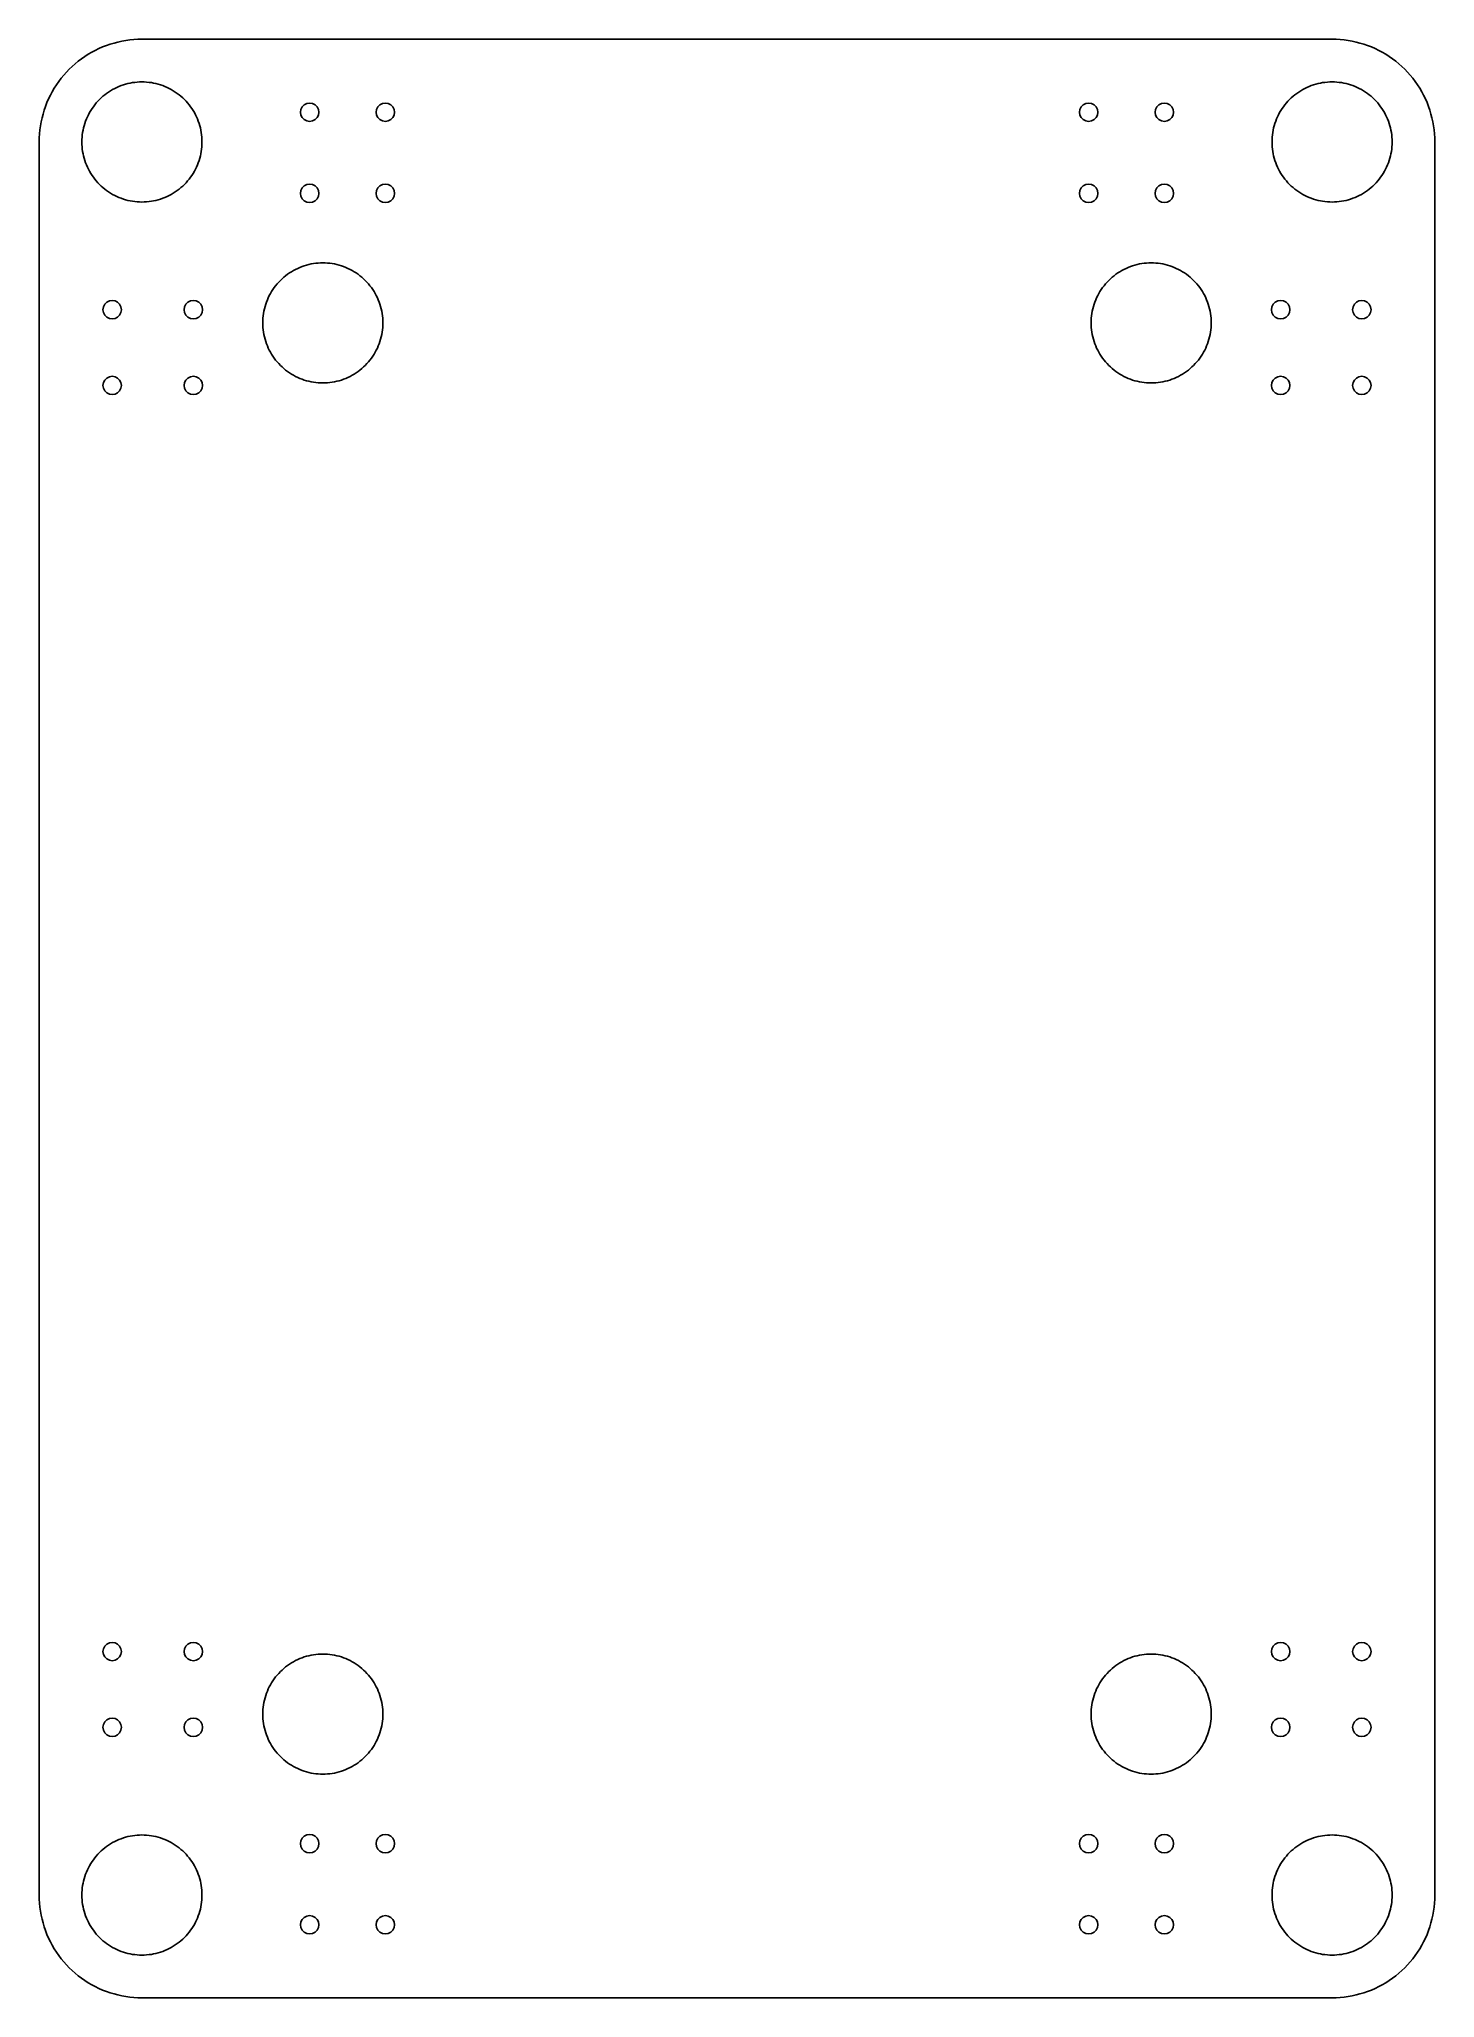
# Model space of a CAD drawing. Header units: metres. Extents: x -129 to 129, y -181 to 181.
import ezdxf

# ---------------------------------------------------------------- set-up
doc = ezdxf.new("R2010")
doc.units = ezdxf.units.M

msp = doc.modelspace()

# ---------------------------------------------------------------- linework, layer by layer
for p, q in [((-110, 181), (-110.746, 180.985)), ((110, 181), (-110, 181)), ((110.746, 180.985), (110, 181)), ((-120.556, 177.798), (-121.168, 177.371)), ((-119.927, 178.2), (-120.556, 177.798)), ((-119.284, 178.577), (-119.927, 178.2)), ((-118.626, 178.929), (-119.284, 178.577)), ((-117.955, 179.255), (-118.626, 178.929)), ((-117.271, 179.554), (-117.955, 179.255)), ((-116.576, 179.826), (-117.271, 179.554)), ((-115.871, 180.07), (-116.576, 179.826)), ((-115.157, 180.287), (-115.871, 180.07)), ((-114.435, 180.475), (-115.157, 180.287)), ((-113.707, 180.635), (-114.435, 180.475)), ((-112.972, 180.766), (-113.707, 180.635)), ((-112.233, 180.868), (-112.972, 180.766)), ((-111.491, 180.941), (-112.233, 180.868)), ((-110.746, 180.985), (-111.491, 180.941)), ((111.491, 180.941), (110.746, 180.985)), ((112.233, 180.868), (111.491, 180.941)), ((112.972, 180.766), (112.233, 180.868)), ((113.707, 180.635), (112.972, 180.766)), ((114.435, 180.475), (113.707, 180.635)), ((115.157, 180.287), (114.435, 180.475)), ((115.871, 180.07), (115.157, 180.287)), ((116.576, 179.826), (115.871, 180.07)), ((117.271, 179.554), (116.576, 179.826)), ((117.955, 179.255), (117.271, 179.554)), ((118.626, 178.929), (117.955, 179.255)), ((119.284, 178.577), (118.626, 178.929)), ((119.927, 178.2), (119.284, 178.577)), ((120.556, 177.798), (119.927, 178.2)), ((121.168, 177.371), (120.556, 177.798)), ((-124.921, 173.763), (-125.371, 173.168)), ((-124.448, 174.34), (-124.921, 173.763)), ((-123.952, 174.897), (-124.448, 174.34)), ((-123.435, 175.435), (-123.952, 174.897)), ((-122.897, 175.952), (-123.435, 175.435)), ((-122.34, 176.448), (-122.897, 175.952)), ((-121.763, 176.921), (-122.34, 176.448)), ((-121.168, 177.371), (-121.763, 176.921)), ((121.763, 176.921), (121.168, 177.371)), ((122.34, 176.448), (121.763, 176.921)), ((122.897, 175.952), (122.34, 176.448)), ((123.435, 175.435), (122.897, 175.952)), ((123.952, 174.897), (123.435, 175.435)), ((124.448, 174.34), (123.952, 174.897)), ((124.921, 173.763), (124.448, 174.34)), ((125.371, 173.168), (124.921, 173.763)), ((-126.929, 170.626), (-127.255, 169.955)), ((-126.577, 171.284), (-126.929, 170.626)), ((-126.2, 171.927), (-126.577, 171.284)), ((-125.798, 172.556), (-126.2, 171.927)), ((-125.371, 173.168), (-125.798, 172.556)), ((-117.849, 169.849), (-117.535, 170.151)), ((-117.535, 170.151), (-117.209, 170.441)), ((-117.209, 170.441), (-116.872, 170.717)), ((-116.872, 170.717), (-116.524, 170.98)), ((-116.524, 170.98), (-116.167, 171.229)), ((-116.167, 171.229), (-115.8, 171.464)), ((-115.8, 171.464), (-115.424, 171.685)), ((-115.424, 171.685), (-115.039, 171.89)), ((-115.039, 171.89), (-114.647, 172.08)), ((-114.647, 172.08), (-114.248, 172.255)), ((-114.248, 172.255), (-113.842, 172.414)), ((-113.842, 172.414), (-113.43, 172.557)), ((-113.43, 172.557), (-113.013, 172.683)), ((-113.013, 172.683), (-112.591, 172.793)), ((-112.591, 172.793), (-112.165, 172.887)), ((-112.165, 172.887), (-111.736, 172.963)), ((-111.736, 172.963), (-111.305, 173.023)), ((-111.305, 173.023), (-110.871, 173.066)), ((-110.871, 173.066), (-110.436, 173.091)), ((-110.436, 173.091), (-110, 173.1)), ((-110, 173.1), (-109.564, 173.091)), ((-109.564, 173.091), (-109.129, 173.066)), ((-109.129, 173.066), (-108.695, 173.023)), ((-108.695, 173.023), (-108.264, 172.963)), ((-108.264, 172.963), (-107.834, 172.887)), ((-107.834, 172.887), (-107.409, 172.793)), ((-107.409, 172.793), (-106.987, 172.683)), ((-106.987, 172.683), (-106.57, 172.557)), ((-106.57, 172.557), (-106.158, 172.414)), ((-106.158, 172.414), (-105.752, 172.255)), ((-105.752, 172.255), (-105.353, 172.08)), ((-105.353, 172.08), (-104.961, 171.89)), ((-104.961, 171.89), (-104.576, 171.685)), ((-104.576, 171.685), (-104.2, 171.464)), ((-104.2, 171.464), (-103.833, 171.229)), ((-103.833, 171.229), (-103.476, 170.98)), ((-103.476, 170.98), (-103.128, 170.717)), ((-103.128, 170.717), (-102.791, 170.441)), ((-102.791, 170.441), (-102.465, 170.151)), ((-102.465, 170.151), (-102.151, 169.849)), ((102.151, 169.849), (102.465, 170.151)), ((102.465, 170.151), (102.791, 170.441)), ((102.791, 170.441), (103.128, 170.717)), ((103.128, 170.717), (103.476, 170.98)), ((103.476, 170.98), (103.833, 171.229)), ((103.833, 171.229), (104.2, 171.464)), ((104.2, 171.464), (104.576, 171.685)), ((104.576, 171.685), (104.961, 171.89)), ((104.961, 171.89), (105.353, 172.08)), ((105.353, 172.08), (105.752, 172.255)), ((105.752, 172.255), (106.158, 172.414)), ((106.158, 172.414), (106.57, 172.557)), ((106.57, 172.557), (106.987, 172.683)), ((106.987, 172.683), (107.409, 172.793)), ((107.409, 172.793), (107.834, 172.887)), ((107.834, 172.887), (108.264, 172.963)), ((108.264, 172.963), (108.695, 173.023)), ((108.695, 173.023), (109.129, 173.066)), ((109.129, 173.066), (109.564, 173.091)), ((109.564, 173.091), (110, 173.1)), ((110, 173.1), (110.436, 173.091)), ((110.436, 173.091), (110.871, 173.066)), ((110.871, 173.066), (111.305, 173.023)), ((111.305, 173.023), (111.736, 172.963)), ((111.736, 172.963), (112.165, 172.887)), ((112.165, 172.887), (112.591, 172.793)), ((112.591, 172.793), (113.013, 172.683)), ((113.013, 172.683), (113.43, 172.557)), ((113.43, 172.557), (113.842, 172.414)), ((113.842, 172.414), (114.248, 172.255)), ((114.248, 172.255), (114.647, 172.08)), ((114.647, 172.08), (115.039, 171.89)), ((115.039, 171.89), (115.424, 171.685)), ((115.424, 171.685), (115.8, 171.464)), ((115.8, 171.464), (116.167, 171.229)), ((116.167, 171.229), (116.524, 170.98)), ((116.524, 170.98), (116.872, 170.717)), ((116.872, 170.717), (117.209, 170.441)), ((117.209, 170.441), (117.535, 170.151)), ((117.535, 170.151), (117.849, 169.849)), ((125.798, 172.556), (125.371, 173.168)), ((126.2, 171.927), (125.798, 172.556)), ((126.577, 171.284), (126.2, 171.927)), ((126.929, 170.626), (126.577, 171.284)), ((127.255, 169.955), (126.929, 170.626)), ((-128.287, 167.157), (-128.475, 166.435)), ((-128.07, 167.871), (-128.287, 167.157)), ((-127.826, 168.576), (-128.07, 167.871)), ((-127.554, 169.271), (-127.826, 168.576)), ((-127.255, 169.955), (-127.554, 169.271)), ((-120.255, 166.248), (-120.08, 166.647)), ((-120.08, 166.647), (-119.89, 167.039)), ((-119.89, 167.039), (-119.685, 167.424)), ((-119.685, 167.424), (-119.464, 167.8)), ((-119.464, 167.8), (-119.229, 168.167)), ((-119.229, 168.167), (-118.98, 168.524)), ((-118.98, 168.524), (-118.717, 168.872)), ((-118.717, 168.872), (-118.441, 169.209)), ((-118.441, 169.209), (-118.151, 169.535)), ((-118.151, 169.535), (-117.849, 169.849)), ((-102.151, 169.849), (-101.849, 169.535)), ((-101.849, 169.535), (-101.559, 169.209)), ((-101.559, 169.209), (-101.283, 168.872)), ((-101.283, 168.872), (-101.02, 168.524)), ((-101.02, 168.524), (-100.771, 168.167)), ((-100.771, 168.167), (-100.536, 167.8)), ((-100.536, 167.8), (-100.315, 167.424)), ((-100.315, 167.424), (-100.11, 167.039)), ((-100.11, 167.039), (-99.9196, 166.647)), ((-99.9196, 166.647), (-99.7449, 166.248)), ((-80.7, 167.5), (-80.6168, 168.025)), ((-80.6168, 166.975), (-80.7, 167.5)), ((-80.6168, 168.025), (-80.3753, 168.499)), ((-80.3753, 166.501), (-80.6168, 166.975)), ((-80.3753, 168.499), (-79.9992, 168.875)), ((-79.9992, 168.875), (-79.5253, 169.117)), ((-79.5253, 169.117), (-79, 169.2)), ((-79, 169.2), (-78.4747, 169.117)), ((-78.4747, 169.117), (-78.0008, 168.875)), ((-78.0008, 168.875), (-77.6247, 168.499)), ((-77.6247, 168.499), (-77.3832, 168.025)), ((-77.3832, 166.975), (-77.6247, 166.501)), ((-77.3832, 168.025), (-77.3, 167.5)), ((-77.3, 167.5), (-77.3832, 166.975)), ((-66.7, 167.5), (-66.6168, 168.025)), ((-66.6168, 166.975), (-66.7, 167.5)), ((-66.6168, 168.025), (-66.3753, 168.499)), ((-66.3753, 166.501), (-66.6168, 166.975)), ((-66.3753, 168.499), (-65.9992, 168.875)), ((-65.9992, 168.875), (-65.5253, 169.117)), ((-65.5253, 169.117), (-65, 169.2)), ((-65, 169.2), (-64.4747, 169.117)), ((-64.4747, 169.117), (-64.0008, 168.875)), ((-64.0008, 168.875), (-63.6247, 168.499)), ((-63.6247, 168.499), (-63.3832, 168.025)), ((-63.3832, 166.975), (-63.6247, 166.501)), ((-63.3832, 168.025), (-63.3, 167.5)), ((-63.3, 167.5), (-63.3832, 166.975)), ((63.3, 167.5), (63.3832, 168.025)), ((63.3832, 166.975), (63.3, 167.5)), ((63.3832, 168.025), (63.6247, 168.499)), ((63.6247, 166.501), (63.3832, 166.975)), ((63.6247, 168.499), (64.0008, 168.875)), ((64.0008, 168.875), (64.4747, 169.117)), ((64.4747, 169.117), (65, 169.2)), ((65, 169.2), (65.5253, 169.117)), ((65.5253, 169.117), (65.9992, 168.875)), ((65.9992, 168.875), (66.3753, 168.499)), ((66.3753, 168.499), (66.6168, 168.025)), ((66.6168, 166.975), (66.3753, 166.501)), ((66.6168, 168.025), (66.7, 167.5)), ((66.7, 167.5), (66.6168, 166.975)), ((77.3, 167.5), (77.3832, 168.025)), ((77.3832, 166.975), (77.3, 167.5)), ((77.3832, 168.025), (77.6247, 168.499)), ((77.6247, 166.501), (77.3832, 166.975)), ((77.6247, 168.499), (78.0008, 168.875)), ((78.0008, 168.875), (78.4747, 169.117)), ((78.4747, 169.117), (79, 169.2)), ((79, 169.2), (79.5253, 169.117)), ((79.5253, 169.117), (79.9992, 168.875)), ((79.9992, 168.875), (80.3753, 168.499)), ((80.3753, 168.499), (80.6168, 168.025)), ((80.6168, 166.975), (80.3753, 166.501)), ((80.6168, 168.025), (80.7, 167.5)), ((80.7, 167.5), (80.6168, 166.975)), ((99.7449, 166.248), (99.9196, 166.647)), ((99.9196, 166.647), (100.11, 167.039)), ((100.11, 167.039), (100.315, 167.424)), ((100.315, 167.424), (100.536, 167.8)), ((100.536, 167.8), (100.771, 168.167)), ((100.771, 168.167), (101.02, 168.524)), ((101.02, 168.524), (101.283, 168.872)), ((101.283, 168.872), (101.559, 169.209)), ((101.559, 169.209), (101.849, 169.535)), ((101.849, 169.535), (102.151, 169.849)), ((117.849, 169.849), (118.151, 169.535)), ((118.151, 169.535), (118.441, 169.209)), ((118.441, 169.209), (118.717, 168.872)), ((118.717, 168.872), (118.98, 168.524)), ((118.98, 168.524), (119.229, 168.167)), ((119.229, 168.167), (119.464, 167.8)), ((119.464, 167.8), (119.685, 167.424)), ((119.685, 167.424), (119.89, 167.039)), ((119.89, 167.039), (120.08, 166.647)), ((120.08, 166.647), (120.255, 166.248)), ((127.554, 169.271), (127.255, 169.955)), ((127.826, 168.576), (127.554, 169.271)), ((128.07, 167.871), (127.826, 168.576)), ((128.287, 167.157), (128.07, 167.871)), ((128.475, 166.435), (128.287, 167.157)), ((-128.941, 163.491), (-128.985, 162.746)), ((-128.868, 164.233), (-128.941, 163.491)), ((-128.766, 164.972), (-128.868, 164.233)), ((-128.635, 165.707), (-128.766, 164.972)), ((-128.475, 166.435), (-128.635, 165.707)), ((-121.066, 162.871), (-121.023, 163.305)), ((-121.023, 163.305), (-120.963, 163.736)), ((-120.963, 163.736), (-120.887, 164.165)), ((-120.887, 164.165), (-120.793, 164.591)), ((-120.793, 164.591), (-120.683, 165.013)), ((-120.683, 165.013), (-120.557, 165.43)), ((-120.557, 165.43), (-120.414, 165.842)), ((-120.414, 165.842), (-120.255, 166.248)), ((-99.7449, 166.248), (-99.5861, 165.842)), ((-99.5861, 165.842), (-99.4433, 165.43)), ((-99.4433, 165.43), (-99.3167, 165.013)), ((-99.3167, 165.013), (-99.2067, 164.591)), ((-99.2067, 164.591), (-99.1133, 164.165)), ((-99.1133, 164.165), (-99.0367, 163.736)), ((-99.0367, 163.736), (-98.9769, 163.305)), ((-98.9769, 163.305), (-98.9342, 162.871)), ((-79.9992, 166.125), (-80.3753, 166.501)), ((-79.5253, 165.883), (-79.9992, 166.125)), ((-79, 165.8), (-79.5253, 165.883)), ((-78.4747, 165.883), (-79, 165.8)), ((-78.0008, 166.125), (-78.4747, 165.883)), ((-77.6247, 166.501), (-78.0008, 166.125)), ((-65.9992, 166.125), (-66.3753, 166.501)), ((-65.5253, 165.883), (-65.9992, 166.125)), ((-65, 165.8), (-65.5253, 165.883)), ((-64.4747, 165.883), (-65, 165.8)), ((-64.0008, 166.125), (-64.4747, 165.883)), ((-63.6247, 166.501), (-64.0008, 166.125)), ((64.0008, 166.125), (63.6247, 166.501)), ((64.4747, 165.883), (64.0008, 166.125)), ((65, 165.8), (64.4747, 165.883)), ((65.5253, 165.883), (65, 165.8)), ((65.9992, 166.125), (65.5253, 165.883)), ((66.3753, 166.501), (65.9992, 166.125)), ((78.0008, 166.125), (77.6247, 166.501)), ((78.4747, 165.883), (78.0008, 166.125)), ((79, 165.8), (78.4747, 165.883)), ((79.5253, 165.883), (79, 165.8)), ((79.9992, 166.125), (79.5253, 165.883)), ((80.3753, 166.501), (79.9992, 166.125)), ((98.9342, 162.871), (98.9769, 163.305)), ((98.9769, 163.305), (99.0367, 163.736)), ((99.0367, 163.736), (99.1133, 164.165)), ((99.1133, 164.165), (99.2067, 164.591)), ((99.2067, 164.591), (99.3167, 165.013)), ((99.3167, 165.013), (99.4433, 165.43)), ((99.4433, 165.43), (99.5861, 165.842)), ((99.5861, 165.842), (99.7449, 166.248)), ((120.255, 166.248), (120.414, 165.842)), ((120.414, 165.842), (120.557, 165.43)), ((120.557, 165.43), (120.683, 165.013)), ((120.683, 165.013), (120.793, 164.591)), ((120.793, 164.591), (120.887, 164.165)), ((120.887, 164.165), (120.963, 163.736)), ((120.963, 163.736), (121.023, 163.305)), ((121.023, 163.305), (121.066, 162.871)), ((128.635, 165.707), (128.475, 166.435)), ((128.766, 164.972), (128.635, 165.707)), ((128.868, 164.233), (128.766, 164.972)), ((128.941, 163.491), (128.868, 164.233)), ((128.985, 162.746), (128.941, 163.491)), ((-128.985, 162.746), (-129, 162)), ((-129, 162), (-129, -162)), ((-121.1, 162), (-121.091, 162.436)), ((-121.091, 161.564), (-121.1, 162)), ((-121.091, 162.436), (-121.066, 162.871)), ((-121.066, 161.129), (-121.091, 161.564)), ((-121.023, 160.695), (-121.066, 161.129)), ((-120.963, 160.264), (-121.023, 160.695)), ((-120.887, 159.834), (-120.963, 160.264)), ((-120.793, 159.409), (-120.887, 159.834)), ((-120.683, 158.987), (-120.793, 159.409)), ((-99.2067, 159.409), (-99.3167, 158.987)), ((-99.1133, 159.834), (-99.2067, 159.409)), ((-99.0367, 160.264), (-99.1133, 159.834)), ((-98.9769, 160.695), (-99.0367, 160.264)), ((-98.9342, 161.129), (-98.9769, 160.695)), ((-98.9342, 162.871), (-98.9086, 162.436)), ((-98.9086, 161.564), (-98.9342, 161.129)), ((-98.9086, 162.436), (-98.9, 162)), ((-98.9, 162), (-98.9086, 161.564)), ((98.9, 162), (98.9086, 162.436)), ((98.9086, 161.564), (98.9, 162)), ((98.9086, 162.436), (98.9342, 162.871)), ((98.9342, 161.129), (98.9086, 161.564)), ((98.9769, 160.695), (98.9342, 161.129)), ((99.0367, 160.264), (98.9769, 160.695)), ((99.1133, 159.834), (99.0367, 160.264)), ((99.2067, 159.409), (99.1133, 159.834)), ((99.3167, 158.987), (99.2067, 159.409)), ((120.793, 159.409), (120.683, 158.987)), ((120.887, 159.834), (120.793, 159.409)), ((120.963, 160.264), (120.887, 159.834)), ((121.023, 160.695), (120.963, 160.264)), ((121.066, 161.129), (121.023, 160.695)), ((121.066, 162.871), (121.091, 162.436)), ((121.091, 161.564), (121.066, 161.129)), ((121.091, 162.436), (121.1, 162)), ((121.1, 162), (121.091, 161.564)), ((129, 162), (128.985, 162.746)), ((129, -162), (129, 162)), ((-120.557, 158.57), (-120.683, 158.987)), ((-120.414, 158.158), (-120.557, 158.57)), ((-120.255, 157.752), (-120.414, 158.158)), ((-120.08, 157.353), (-120.255, 157.752)), ((-119.89, 156.961), (-120.08, 157.353)), ((-119.685, 156.576), (-119.89, 156.961)), ((-119.464, 156.2), (-119.685, 156.576)), ((-119.229, 155.833), (-119.464, 156.2)), ((-118.98, 155.476), (-119.229, 155.833)), ((-100.771, 155.833), (-101.02, 155.476)), ((-100.536, 156.2), (-100.771, 155.833)), ((-100.315, 156.576), (-100.536, 156.2)), ((-100.11, 156.961), (-100.315, 156.576)), ((-99.9196, 157.353), (-100.11, 156.961)), ((-99.7449, 157.752), (-99.9196, 157.353)), ((-99.5861, 158.158), (-99.7449, 157.752)), ((-99.4433, 158.57), (-99.5861, 158.158)), ((-99.3167, 158.987), (-99.4433, 158.57)), ((99.4433, 158.57), (99.3167, 158.987)), ((99.5861, 158.158), (99.4433, 158.57)), ((99.7449, 157.752), (99.5861, 158.158)), ((99.9196, 157.353), (99.7449, 157.752)), ((100.11, 156.961), (99.9196, 157.353)), ((100.315, 156.576), (100.11, 156.961)), ((100.536, 156.2), (100.315, 156.576)), ((100.771, 155.833), (100.536, 156.2)), ((101.02, 155.476), (100.771, 155.833)), ((119.229, 155.833), (118.98, 155.476)), ((119.464, 156.2), (119.229, 155.833)), ((119.685, 156.576), (119.464, 156.2)), ((119.89, 156.961), (119.685, 156.576)), ((120.08, 157.353), (119.89, 156.961)), ((120.255, 157.752), (120.08, 157.353)), ((120.414, 158.158), (120.255, 157.752)), ((120.557, 158.57), (120.414, 158.158)), ((120.683, 158.987), (120.557, 158.57)), ((-118.717, 155.128), (-118.98, 155.476)), ((-118.441, 154.791), (-118.717, 155.128)), ((-118.151, 154.465), (-118.441, 154.791)), ((-117.849, 154.151), (-118.151, 154.465)), ((-117.535, 153.849), (-117.849, 154.151)), ((-117.209, 153.559), (-117.535, 153.849)), ((-116.872, 153.283), (-117.209, 153.559)), ((-116.524, 153.02), (-116.872, 153.283)), ((-116.167, 152.771), (-116.524, 153.02)), ((-115.8, 152.536), (-116.167, 152.771)), ((-115.424, 152.315), (-115.8, 152.536)), ((-115.039, 152.11), (-115.424, 152.315)), ((-114.647, 151.92), (-115.039, 152.11)), ((-104.961, 152.11), (-105.353, 151.92)), ((-104.576, 152.315), (-104.961, 152.11)), ((-104.2, 152.536), (-104.576, 152.315)), ((-103.833, 152.771), (-104.2, 152.536)), ((-103.476, 153.02), (-103.833, 152.771)), ((-103.128, 153.283), (-103.476, 153.02)), ((-102.791, 153.559), (-103.128, 153.283)), ((-102.465, 153.849), (-102.791, 153.559)), ((-102.151, 154.151), (-102.465, 153.849)), ((-101.849, 154.465), (-102.151, 154.151)), ((-101.559, 154.791), (-101.849, 154.465)), ((-101.283, 155.128), (-101.559, 154.791)), ((-101.02, 155.476), (-101.283, 155.128)), ((-80.7, 152.5), (-80.6168, 153.025)), ((-80.6168, 151.975), (-80.7, 152.5)), ((-80.6168, 153.025), (-80.3753, 153.499)), ((-80.3753, 153.499), (-79.9992, 153.875)), ((-79.9992, 153.875), (-79.5253, 154.117)), ((-79.5253, 154.117), (-79, 154.2)), ((-79, 154.2), (-78.4747, 154.117)), ((-78.4747, 154.117), (-78.0008, 153.875)), ((-78.0008, 153.875), (-77.6247, 153.499)), ((-77.6247, 153.499), (-77.3832, 153.025)), ((-77.3832, 153.025), (-77.3, 152.5)), ((-77.3, 152.5), (-77.3832, 151.975)), ((-66.7, 152.5), (-66.6168, 153.025)), ((-66.6168, 151.975), (-66.7, 152.5)), ((-66.6168, 153.025), (-66.3753, 153.499)), ((-66.3753, 153.499), (-65.9992, 153.875)), ((-65.9992, 153.875), (-65.5253, 154.117)), ((-65.5253, 154.117), (-65, 154.2)), ((-65, 154.2), (-64.4747, 154.117)), ((-64.4747, 154.117), (-64.0008, 153.875)), ((-64.0008, 153.875), (-63.6247, 153.499)), ((-63.6247, 153.499), (-63.3832, 153.025)), ((-63.3832, 153.025), (-63.3, 152.5)), ((-63.3, 152.5), (-63.3832, 151.975)), ((63.3, 152.5), (63.3832, 153.025)), ((63.3832, 151.975), (63.3, 152.5)), ((63.3832, 153.025), (63.6247, 153.499)), ((63.6247, 153.499), (64.0008, 153.875)), ((64.0008, 153.875), (64.4747, 154.117)), ((64.4747, 154.117), (65, 154.2)), ((65, 154.2), (65.5253, 154.117)), ((65.5253, 154.117), (65.9992, 153.875)), ((65.9992, 153.875), (66.3753, 153.499)), ((66.3753, 153.499), (66.6168, 153.025)), ((66.6168, 153.025), (66.7, 152.5)), ((66.7, 152.5), (66.6168, 151.975)), ((77.3, 152.5), (77.3832, 153.025)), ((77.3832, 151.975), (77.3, 152.5)), ((77.3832, 153.025), (77.6247, 153.499)), ((77.6247, 153.499), (78.0008, 153.875)), ((78.0008, 153.875), (78.4747, 154.117)), ((78.4747, 154.117), (79, 154.2)), ((79, 154.2), (79.5253, 154.117)), ((79.5253, 154.117), (79.9992, 153.875)), ((79.9992, 153.875), (80.3753, 153.499)), ((80.3753, 153.499), (80.6168, 153.025)), ((80.6168, 153.025), (80.7, 152.5)), ((80.7, 152.5), (80.6168, 151.975)), ((101.283, 155.128), (101.02, 155.476)), ((101.559, 154.791), (101.283, 155.128)), ((101.849, 154.465), (101.559, 154.791)), ((102.151, 154.151), (101.849, 154.465)), ((102.465, 153.849), (102.151, 154.151)), ((102.791, 153.559), (102.465, 153.849)), ((103.128, 153.283), (102.791, 153.559)), ((103.476, 153.02), (103.128, 153.283)), ((103.833, 152.771), (103.476, 153.02)), ((104.2, 152.536), (103.833, 152.771)), ((104.576, 152.315), (104.2, 152.536)), ((104.961, 152.11), (104.576, 152.315)), ((105.353, 151.92), (104.961, 152.11)), ((115.039, 152.11), (114.647, 151.92)), ((115.424, 152.315), (115.039, 152.11)), ((115.8, 152.536), (115.424, 152.315)), ((116.167, 152.771), (115.8, 152.536)), ((116.524, 153.02), (116.167, 152.771)), ((116.872, 153.283), (116.524, 153.02)), ((117.209, 153.559), (116.872, 153.283)), ((117.535, 153.849), (117.209, 153.559)), ((117.849, 154.151), (117.535, 153.849)), ((118.151, 154.465), (117.849, 154.151)), ((118.441, 154.791), (118.151, 154.465)), ((118.717, 155.128), (118.441, 154.791)), ((118.98, 155.476), (118.717, 155.128)), ((-114.248, 151.745), (-114.647, 151.92)), ((-113.842, 151.586), (-114.248, 151.745)), ((-113.43, 151.443), (-113.842, 151.586)), ((-113.013, 151.317), (-113.43, 151.443)), ((-112.591, 151.207), (-113.013, 151.317)), ((-112.165, 151.113), (-112.591, 151.207)), ((-111.736, 151.037), (-112.165, 151.113)), ((-111.305, 150.977), (-111.736, 151.037)), ((-110.871, 150.934), (-111.305, 150.977)), ((-110.436, 150.909), (-110.871, 150.934)), ((-110, 150.9), (-110.436, 150.909)), ((-109.564, 150.909), (-110, 150.9)), ((-109.129, 150.934), (-109.564, 150.909)), ((-108.695, 150.977), (-109.129, 150.934)), ((-108.264, 151.037), (-108.695, 150.977)), ((-107.834, 151.113), (-108.264, 151.037)), ((-107.409, 151.207), (-107.834, 151.113)), ((-106.987, 151.317), (-107.409, 151.207)), ((-106.57, 151.443), (-106.987, 151.317)), ((-106.158, 151.586), (-106.57, 151.443)), ((-105.752, 151.745), (-106.158, 151.586)), ((-105.353, 151.92), (-105.752, 151.745)), ((-80.3753, 151.501), (-80.6168, 151.975)), ((-79.9992, 151.125), (-80.3753, 151.501)), ((-79.5253, 150.883), (-79.9992, 151.125)), ((-79, 150.8), (-79.5253, 150.883)), ((-78.4747, 150.883), (-79, 150.8)), ((-78.0008, 151.125), (-78.4747, 150.883)), ((-77.6247, 151.501), (-78.0008, 151.125)), ((-77.3832, 151.975), (-77.6247, 151.501)), ((-66.3753, 151.501), (-66.6168, 151.975)), ((-65.9992, 151.125), (-66.3753, 151.501)), ((-65.5253, 150.883), (-65.9992, 151.125)), ((-65, 150.8), (-65.5253, 150.883)), ((-64.4747, 150.883), (-65, 150.8)), ((-64.0008, 151.125), (-64.4747, 150.883)), ((-63.6247, 151.501), (-64.0008, 151.125)), ((-63.3832, 151.975), (-63.6247, 151.501)), ((63.6247, 151.501), (63.3832, 151.975)), ((64.0008, 151.125), (63.6247, 151.501)), ((64.4747, 150.883), (64.0008, 151.125)), ((65, 150.8), (64.4747, 150.883)), ((65.5253, 150.883), (65, 150.8)), ((65.9992, 151.125), (65.5253, 150.883)), ((66.3753, 151.501), (65.9992, 151.125)), ((66.6168, 151.975), (66.3753, 151.501)), ((77.6247, 151.501), (77.3832, 151.975)), ((78.0008, 151.125), (77.6247, 151.501)), ((78.4747, 150.883), (78.0008, 151.125)), ((79, 150.8), (78.4747, 150.883)), ((79.5253, 150.883), (79, 150.8)), ((79.9992, 151.125), (79.5253, 150.883)), ((80.3753, 151.501), (79.9992, 151.125)), ((80.6168, 151.975), (80.3753, 151.501)), ((105.752, 151.745), (105.353, 151.92)), ((106.158, 151.586), (105.752, 151.745)), ((106.57, 151.443), (106.158, 151.586)), ((106.987, 151.317), (106.57, 151.443)), ((107.409, 151.207), (106.987, 151.317)), ((107.834, 151.113), (107.409, 151.207)), ((108.264, 151.037), (107.834, 151.113)), ((108.695, 150.977), (108.264, 151.037)), ((109.129, 150.934), (108.695, 150.977)), ((109.564, 150.909), (109.129, 150.934)), ((110, 150.9), (109.564, 150.909)), ((110.436, 150.909), (110, 150.9)), ((110.871, 150.934), (110.436, 150.909)), ((111.305, 150.977), (110.871, 150.934)), ((111.736, 151.037), (111.305, 150.977)), ((112.165, 151.113), (111.736, 151.037)), ((112.591, 151.207), (112.165, 151.113)), ((113.013, 151.317), (112.591, 151.207)), ((113.43, 151.443), (113.013, 151.317)), ((113.842, 151.586), (113.43, 151.443)), ((114.248, 151.745), (113.842, 151.586)), ((114.647, 151.92), (114.248, 151.745)), ((-83.0894, 137.545), (-82.7318, 137.794)), ((-82.7318, 137.794), (-82.3647, 138.029)), ((-82.3647, 138.029), (-81.9887, 138.25)), ((-81.9887, 138.25), (-81.6043, 138.455)), ((-81.6043, 138.455), (-81.2121, 138.645)), ((-81.2121, 138.645), (-80.8127, 138.82)), ((-80.8127, 138.82), (-80.4069, 138.979)), ((-80.4069, 138.979), (-79.9951, 139.122)), ((-79.9951, 139.122), (-79.578, 139.248)), ((-79.578, 139.248), (-79.1562, 139.358)), ((-79.1562, 139.358), (-78.7305, 139.452)), ((-78.7305, 139.452), (-78.3014, 139.528)), ((-78.3014, 139.528), (-77.8696, 139.588)), ((-77.8696, 139.588), (-77.4359, 139.631)), ((-77.4359, 139.631), (-77.0007, 139.656)), ((-77.0007, 139.656), (-76.565, 139.665)), ((-76.565, 139.665), (-76.1292, 139.656)), ((-76.1292, 139.656), (-75.6941, 139.631)), ((-75.6941, 139.631), (-75.2603, 139.588)), ((-75.2603, 139.588), (-74.8285, 139.528)), ((-74.8285, 139.528), (-74.3995, 139.452)), ((-74.3995, 139.452), (-73.9737, 139.358)), ((-73.9737, 139.358), (-73.552, 139.248)), ((-73.552, 139.248), (-73.1349, 139.122)), ((-73.1349, 139.122), (-72.7231, 138.979)), ((-72.7231, 138.979), (-72.3172, 138.82)), ((-72.3172, 138.82), (-71.9178, 138.645)), ((-71.9178, 138.645), (-71.5257, 138.455)), ((-71.5257, 138.455), (-71.1413, 138.25)), ((-71.1413, 138.25), (-70.7652, 138.029)), ((-70.7652, 138.029), (-70.3981, 137.794)), ((-70.3981, 137.794), (-70.0405, 137.545)), ((70.0405, 137.545), (70.3981, 137.794)), ((70.3981, 137.794), (70.7652, 138.029)), ((70.7652, 138.029), (71.1413, 138.25)), ((71.1413, 138.25), (71.5257, 138.455)), ((71.5257, 138.455), (71.9178, 138.645)), ((71.9178, 138.645), (72.3172, 138.82)), ((72.3172, 138.82), (72.7231, 138.979)), ((72.7231, 138.979), (73.1349, 139.122)), ((73.1349, 139.122), (73.552, 139.248)), ((73.552, 139.248), (73.9737, 139.358)), ((73.9737, 139.358), (74.3995, 139.452)), ((74.3995, 139.452), (74.8285, 139.528)), ((74.8285, 139.528), (75.2603, 139.588)), ((75.2603, 139.588), (75.6941, 139.631)), ((75.6941, 139.631), (76.1292, 139.656)), ((76.1292, 139.656), (76.565, 139.665)), ((76.565, 139.665), (77.0007, 139.656)), ((77.0007, 139.656), (77.4359, 139.631)), ((77.4359, 139.631), (77.8696, 139.588)), ((77.8696, 139.588), (78.3014, 139.528)), ((78.3014, 139.528), (78.7305, 139.452)), ((78.7305, 139.452), (79.1562, 139.358)), ((79.1562, 139.358), (79.578, 139.248)), ((79.578, 139.248), (79.9951, 139.122)), ((79.9951, 139.122), (80.4069, 138.979)), ((80.4069, 138.979), (80.8127, 138.82)), ((80.8127, 138.82), (81.2121, 138.645)), ((81.2121, 138.645), (81.6043, 138.455)), ((81.6043, 138.455), (81.9887, 138.25)), ((81.9887, 138.25), (82.3647, 138.029)), ((82.3647, 138.029), (82.7318, 137.794)), ((82.7318, 137.794), (83.0894, 137.545)), ((-86.4551, 133.604), (-86.2497, 133.989)), ((-86.2497, 133.989), (-86.0293, 134.365)), ((-86.0293, 134.365), (-85.7943, 134.732)), ((-85.7943, 134.732), (-85.5451, 135.089)), ((-85.5451, 135.089), (-85.282, 135.437)), ((-85.282, 135.437), (-85.0055, 135.774)), ((-85.0055, 135.774), (-84.7159, 136.1)), ((-84.7159, 136.1), (-84.4138, 136.414)), ((-84.4138, 136.414), (-84.0997, 136.716)), ((-84.0997, 136.716), (-83.7738, 137.005)), ((-83.7738, 137.005), (-83.4369, 137.282)), ((-83.4369, 137.282), (-83.0894, 137.545)), ((-70.0405, 137.545), (-69.693, 137.282)), ((-69.693, 137.282), (-69.3561, 137.005)), ((-69.3561, 137.005), (-69.0303, 136.716)), ((-69.0303, 136.716), (-68.7161, 136.414)), ((-68.7161, 136.414), (-68.414, 136.1)), ((-68.414, 136.1), (-68.1245, 135.774)), ((-68.1245, 135.774), (-67.8479, 135.437)), ((-67.8479, 135.437), (-67.5849, 135.089)), ((-67.5849, 135.089), (-67.3356, 134.732)), ((-67.3356, 134.732), (-67.1007, 134.365)), ((-67.1007, 134.365), (-66.8803, 133.989)), ((-66.8803, 133.989), (-66.6748, 133.604)), ((66.6748, 133.604), (66.8803, 133.989)), ((66.8803, 133.989), (67.1007, 134.365)), ((67.1007, 134.365), (67.3356, 134.732)), ((67.3356, 134.732), (67.5849, 135.089)), ((67.5849, 135.089), (67.8479, 135.437)), ((67.8479, 135.437), (68.1245, 135.774)), ((68.1245, 135.774), (68.414, 136.1)), ((68.414, 136.1), (68.7161, 136.414)), ((68.7161, 136.414), (69.0303, 136.716)), ((69.0303, 136.716), (69.3561, 137.005)), ((69.3561, 137.005), (69.693, 137.282)), ((69.693, 137.282), (70.0405, 137.545)), ((83.0894, 137.545), (83.4369, 137.282)), ((83.4369, 137.282), (83.7738, 137.005)), ((83.7738, 137.005), (84.0997, 136.716)), ((84.0997, 136.716), (84.4138, 136.414)), ((84.4138, 136.414), (84.7159, 136.1)), ((84.7159, 136.1), (85.0055, 135.774)), ((85.0055, 135.774), (85.282, 135.437)), ((85.282, 135.437), (85.5451, 135.089)), ((85.5451, 135.089), (85.7943, 134.732)), ((85.7943, 134.732), (86.0293, 134.365)), ((86.0293, 134.365), (86.2497, 133.989)), ((86.2497, 133.989), (86.4551, 133.604)), ((-117.2, 131), (-117.117, 131.525)), ((-117.117, 130.475), (-117.2, 131)), ((-117.117, 131.525), (-116.875, 131.999)), ((-116.875, 130.001), (-117.117, 130.475)), ((-116.875, 131.999), (-116.499, 132.375)), ((-116.499, 132.375), (-116.025, 132.617)), ((-116.025, 132.617), (-115.5, 132.7)), ((-115.5, 132.7), (-114.975, 132.617)), ((-114.975, 132.617), (-114.501, 132.375)), ((-114.501, 132.375), (-114.125, 131.999)), ((-114.125, 131.999), (-113.883, 131.525)), ((-113.883, 130.475), (-114.125, 130.001)), ((-113.883, 131.525), (-113.8, 131)), ((-113.8, 131), (-113.883, 130.475)), ((-102.2, 131), (-102.117, 131.525)), ((-102.117, 130.475), (-102.2, 131)), ((-102.117, 131.525), (-101.875, 131.999)), ((-101.875, 130.001), (-102.117, 130.475)), ((-101.875, 131.999), (-101.499, 132.375)), ((-101.499, 132.375), (-101.025, 132.617)), ((-101.025, 132.617), (-100.5, 132.7)), ((-100.5, 132.7), (-99.9747, 132.617)), ((-99.9747, 132.617), (-99.5008, 132.375)), ((-99.5008, 132.375), (-99.1247, 131.999)), ((-99.1247, 131.999), (-98.8832, 131.525)), ((-98.8832, 130.475), (-99.1247, 130.001)), ((-98.8832, 131.525), (-98.8, 131)), ((-98.8, 131), (-98.8832, 130.475)), ((-87.5283, 130.301), (-87.4517, 130.73)), ((-87.4517, 130.73), (-87.3583, 131.156)), ((-87.3583, 131.156), (-87.2482, 131.578)), ((-87.2482, 131.578), (-87.1217, 131.995)), ((-87.1217, 131.995), (-86.9789, 132.407)), ((-86.9789, 132.407), (-86.82, 132.813)), ((-86.82, 132.813), (-86.6454, 133.212)), ((-86.6454, 133.212), (-86.4551, 133.604)), ((-66.6748, 133.604), (-66.4846, 133.212)), ((-66.4846, 133.212), (-66.3099, 132.813)), ((-66.3099, 132.813), (-66.151, 132.407)), ((-66.151, 132.407), (-66.0082, 131.995)), ((-66.0082, 131.995), (-65.8817, 131.578)), ((-65.8817, 131.578), (-65.7717, 131.156)), ((-65.7717, 131.156), (-65.6783, 130.73)), ((-65.6783, 130.73), (-65.6016, 130.301)), ((65.6016, 130.301), (65.6783, 130.73)), ((65.6783, 130.73), (65.7717, 131.156)), ((65.7717, 131.156), (65.8817, 131.578)), ((65.8817, 131.578), (66.0082, 131.995)), ((66.0082, 131.995), (66.151, 132.407)), ((66.151, 132.407), (66.3099, 132.813)), ((66.3099, 132.813), (66.4846, 133.212)), ((66.4846, 133.212), (66.6748, 133.604)), ((86.4551, 133.604), (86.6454, 133.212)), ((86.6454, 133.212), (86.82, 132.813)), ((86.82, 132.813), (86.9789, 132.407)), ((86.9789, 132.407), (87.1217, 131.995)), ((87.1217, 131.995), (87.2482, 131.578)), ((87.2482, 131.578), (87.3583, 131.156)), ((87.3583, 131.156), (87.4517, 130.73)), ((87.4517, 130.73), (87.5283, 130.301)), ((98.8, 131), (98.8832, 131.525)), ((98.8832, 130.475), (98.8, 131)), ((98.8832, 131.525), (99.1247, 131.999)), ((99.1247, 130.001), (98.8832, 130.475)), ((99.1247, 131.999), (99.5008, 132.375)), ((99.5008, 132.375), (99.9747, 132.617)), ((99.9747, 132.617), (100.5, 132.7)), ((100.5, 132.7), (101.025, 132.617)), ((101.025, 132.617), (101.499, 132.375)), ((101.499, 132.375), (101.875, 131.999)), ((101.875, 131.999), (102.117, 131.525)), ((102.117, 130.475), (101.875, 130.001)), ((102.117, 131.525), (102.2, 131)), ((102.2, 131), (102.117, 130.475)), ((113.8, 131), (113.883, 131.525)), ((113.883, 130.475), (113.8, 131)), ((113.883, 131.525), (114.125, 131.999)), ((114.125, 130.001), (113.883, 130.475)), ((114.125, 131.999), (114.501, 132.375)), ((114.501, 132.375), (114.975, 132.617)), ((114.975, 132.617), (115.5, 132.7)), ((115.5, 132.7), (116.025, 132.617)), ((116.025, 132.617), (116.499, 132.375)), ((116.499, 132.375), (116.875, 131.999)), ((116.875, 131.999), (117.117, 131.525)), ((117.117, 130.475), (116.875, 130.001)), ((117.117, 131.525), (117.2, 131)), ((117.2, 131), (117.117, 130.475)), ((-116.499, 129.625), (-116.875, 130.001)), ((-116.025, 129.383), (-116.499, 129.625)), ((-115.5, 129.3), (-116.025, 129.383)), ((-114.975, 129.383), (-115.5, 129.3)), ((-114.501, 129.625), (-114.975, 129.383)), ((-114.125, 130.001), (-114.501, 129.625)), ((-101.499, 129.625), (-101.875, 130.001)), ((-101.025, 129.383), (-101.499, 129.625)), ((-100.5, 129.3), (-101.025, 129.383)), ((-99.9747, 129.383), (-100.5, 129.3)), ((-99.5008, 129.625), (-99.9747, 129.383)), ((-99.1247, 130.001), (-99.5008, 129.625)), ((-87.665, 128.565), (-87.6564, 129.001)), ((-87.6564, 128.129), (-87.665, 128.565)), ((-87.6564, 129.001), (-87.6308, 129.436)), ((-87.6308, 127.694), (-87.6564, 128.129)), ((-87.6308, 129.436), (-87.588, 129.87)), ((-87.588, 127.26), (-87.6308, 127.694)), ((-87.588, 129.87), (-87.5283, 130.301)), ((-87.5283, 126.829), (-87.588, 127.26)), ((-87.4517, 126.399), (-87.5283, 126.829)), ((-65.6016, 126.829), (-65.6783, 126.399)), ((-65.6016, 130.301), (-65.5419, 129.87)), ((-65.5419, 127.26), (-65.6016, 126.829)), ((-65.5419, 129.87), (-65.4992, 129.436)), ((-65.4992, 127.694), (-65.5419, 127.26)), ((-65.4992, 129.436), (-65.4735, 129.001)), ((-65.4735, 128.129), (-65.4992, 127.694)), ((-65.4735, 129.001), (-65.465, 128.565)), ((-65.465, 128.565), (-65.4735, 128.129)), ((65.465, 128.565), (65.4735, 129.001)), ((65.4735, 128.129), (65.465, 128.565)), ((65.4735, 129.001), (65.4992, 129.436)), ((65.4992, 127.694), (65.4735, 128.129)), ((65.4992, 129.436), (65.5419, 129.87)), ((65.5419, 127.26), (65.4992, 127.694)), ((65.5419, 129.87), (65.6016, 130.301)), ((65.6016, 126.829), (65.5419, 127.26)), ((65.6783, 126.399), (65.6016, 126.829)), ((87.5283, 126.829), (87.4517, 126.399)), ((87.5283, 130.301), (87.588, 129.87)), ((87.588, 127.26), (87.5283, 126.829)), ((87.588, 129.87), (87.6308, 129.436)), ((87.6308, 127.694), (87.588, 127.26)), ((87.6308, 129.436), (87.6564, 129.001)), ((87.6564, 128.129), (87.6308, 127.694)), ((87.6564, 129.001), (87.665, 128.565)), ((87.665, 128.565), (87.6564, 128.129)), ((99.5008, 129.625), (99.1247, 130.001)), ((99.9747, 129.383), (99.5008, 129.625)), ((100.5, 129.3), (99.9747, 129.383)), ((101.025, 129.383), (100.5, 129.3)), ((101.499, 129.625), (101.025, 129.383)), ((101.875, 130.001), (101.499, 129.625)), ((114.501, 129.625), (114.125, 130.001)), ((114.975, 129.383), (114.501, 129.625)), ((115.5, 129.3), (114.975, 129.383)), ((116.025, 129.383), (115.5, 129.3)), ((116.499, 129.625), (116.025, 129.383)), ((116.875, 130.001), (116.499, 129.625)), ((-87.3583, 125.974), (-87.4517, 126.399)), ((-87.2482, 125.552), (-87.3583, 125.974)), ((-87.1217, 125.135), (-87.2482, 125.552)), ((-86.9789, 124.723), (-87.1217, 125.135)), ((-86.82, 124.317), (-86.9789, 124.723)), ((-86.6454, 123.918), (-86.82, 124.317)), ((-86.4551, 123.526), (-86.6454, 123.918)), ((-86.2497, 123.141), (-86.4551, 123.526)), ((-86.0293, 122.765), (-86.2497, 123.141)), ((-66.8803, 123.141), (-67.1007, 122.765)), ((-66.6748, 123.526), (-66.8803, 123.141)), ((-66.4846, 123.918), (-66.6748, 123.526)), ((-66.3099, 124.317), (-66.4846, 123.918)), ((-66.151, 124.723), (-66.3099, 124.317)), ((-66.0082, 125.135), (-66.151, 124.723)), ((-65.8817, 125.552), (-66.0082, 125.135)), ((-65.7717, 125.974), (-65.8817, 125.552)), ((-65.6783, 126.399), (-65.7717, 125.974)), ((65.7717, 125.974), (65.6783, 126.399)), ((65.8817, 125.552), (65.7717, 125.974)), ((66.0082, 125.135), (65.8817, 125.552)), ((66.151, 124.723), (66.0082, 125.135)), ((66.3099, 124.317), (66.151, 124.723)), ((66.4846, 123.918), (66.3099, 124.317)), ((66.6748, 123.526), (66.4846, 123.918)), ((66.8803, 123.141), (66.6748, 123.526)), ((67.1007, 122.765), (66.8803, 123.141)), ((86.2497, 123.141), (86.0293, 122.765)), ((86.4551, 123.526), (86.2497, 123.141)), ((86.6454, 123.918), (86.4551, 123.526)), ((86.82, 124.317), (86.6454, 123.918)), ((86.9789, 124.723), (86.82, 124.317)), ((87.1217, 125.135), (86.9789, 124.723)), ((87.2482, 125.552), (87.1217, 125.135)), ((87.3583, 125.974), (87.2482, 125.552)), ((87.4517, 126.399), (87.3583, 125.974)), ((-85.7943, 122.398), (-86.0293, 122.765)), ((-85.5451, 122.041), (-85.7943, 122.398)), ((-85.282, 121.693), (-85.5451, 122.041)), ((-85.0055, 121.356), (-85.282, 121.693)), ((-84.7159, 121.03), (-85.0055, 121.356)), ((-84.4138, 120.716), (-84.7159, 121.03)), ((-84.0997, 120.414), (-84.4138, 120.716)), ((-83.7738, 120.124), (-84.0997, 120.414)), ((-83.4369, 119.848), (-83.7738, 120.124)), ((-83.0894, 119.585), (-83.4369, 119.848)), ((-82.7318, 119.336), (-83.0894, 119.585)), ((-70.0405, 119.585), (-70.3981, 119.336)), ((-69.693, 119.848), (-70.0405, 119.585)), ((-69.3561, 120.124), (-69.693, 119.848)), ((-69.0303, 120.414), (-69.3561, 120.124)), ((-68.7161, 120.716), (-69.0303, 120.414)), ((-68.414, 121.03), (-68.7161, 120.716)), ((-68.1245, 121.356), (-68.414, 121.03)), ((-67.8479, 121.693), (-68.1245, 121.356)), ((-67.5849, 122.041), (-67.8479, 121.693)), ((-67.3356, 122.398), (-67.5849, 122.041)), ((-67.1007, 122.765), (-67.3356, 122.398)), ((67.3356, 122.398), (67.1007, 122.765)), ((67.5849, 122.041), (67.3356, 122.398)), ((67.8479, 121.693), (67.5849, 122.041)), ((68.1245, 121.356), (67.8479, 121.693)), ((68.414, 121.03), (68.1245, 121.356)), ((68.7161, 120.716), (68.414, 121.03)), ((69.0303, 120.414), (68.7161, 120.716)), ((69.3561, 120.124), (69.0303, 120.414)), ((69.693, 119.848), (69.3561, 120.124)), ((70.0405, 119.585), (69.693, 119.848)), ((70.3981, 119.336), (70.0405, 119.585)), ((83.0894, 119.585), (82.7318, 119.336)), ((83.4369, 119.848), (83.0894, 119.585)), ((83.7738, 120.124), (83.4369, 119.848)), ((84.0997, 120.414), (83.7738, 120.124)), ((84.4138, 120.716), (84.0997, 120.414)), ((84.7159, 121.03), (84.4138, 120.716)), ((85.0055, 121.356), (84.7159, 121.03)), ((85.282, 121.693), (85.0055, 121.356)), ((85.5451, 122.041), (85.282, 121.693)), ((85.7943, 122.398), (85.5451, 122.041)), ((86.0293, 122.765), (85.7943, 122.398)), ((-117.2, 117), (-117.117, 117.525)), ((-117.117, 116.475), (-117.2, 117)), ((-117.117, 117.525), (-116.875, 117.999)), ((-116.875, 116.001), (-117.117, 116.475)), ((-116.875, 117.999), (-116.499, 118.375)), ((-116.499, 115.625), (-116.875, 116.001)), ((-116.499, 118.375), (-116.025, 118.617)), ((-116.025, 118.617), (-115.5, 118.7)), ((-115.5, 118.7), (-114.975, 118.617)), ((-114.975, 118.617), (-114.501, 118.375)), ((-114.501, 118.375), (-114.125, 117.999)), ((-114.125, 116.001), (-114.501, 115.625)), ((-114.125, 117.999), (-113.883, 117.525)), ((-113.883, 116.475), (-114.125, 116.001)), ((-113.883, 117.525), (-113.8, 117)), ((-113.8, 117), (-113.883, 116.475)), ((-102.2, 117), (-102.117, 117.525)), ((-102.117, 116.475), (-102.2, 117)), ((-102.117, 117.525), (-101.875, 117.999)), ((-101.875, 116.001), (-102.117, 116.475)), ((-101.875, 117.999), (-101.499, 118.375)), ((-101.499, 115.625), (-101.875, 116.001)), ((-101.499, 118.375), (-101.025, 118.617)), ((-101.025, 118.617), (-100.5, 118.7)), ((-100.5, 118.7), (-99.9747, 118.617)), ((-99.9747, 118.617), (-99.5008, 118.375)), ((-99.5008, 118.375), (-99.1247, 117.999)), ((-99.1247, 116.001), (-99.5008, 115.625)), ((-99.1247, 117.999), (-98.8832, 117.525)), ((-98.8832, 116.475), (-99.1247, 116.001)), ((-98.8832, 117.525), (-98.8, 117)), ((-98.8, 117), (-98.8832, 116.475)), ((-82.3647, 119.101), (-82.7318, 119.336)), ((-81.9887, 118.88), (-82.3647, 119.101)), ((-81.6043, 118.675), (-81.9887, 118.88)), ((-81.2121, 118.485), (-81.6043, 118.675)), ((-80.8127, 118.31), (-81.2121, 118.485)), ((-80.4069, 118.151), (-80.8127, 118.31)), ((-79.9951, 118.008), (-80.4069, 118.151)), ((-79.578, 117.882), (-79.9951, 118.008)), ((-79.1562, 117.772), (-79.578, 117.882)), ((-78.7305, 117.678), (-79.1562, 117.772)), ((-78.3014, 117.602), (-78.7305, 117.678)), ((-77.8696, 117.542), (-78.3014, 117.602)), ((-77.4359, 117.499), (-77.8696, 117.542)), ((-77.0007, 117.474), (-77.4359, 117.499)), ((-76.565, 117.465), (-77.0007, 117.474)), ((-76.1292, 117.474), (-76.565, 117.465)), ((-75.6941, 117.499), (-76.1292, 117.474)), ((-75.2603, 117.542), (-75.6941, 117.499)), ((-74.8285, 117.602), (-75.2603, 117.542)), ((-74.3995, 117.678), (-74.8285, 117.602)), ((-73.9737, 117.772), (-74.3995, 117.678)), ((-73.552, 117.882), (-73.9737, 117.772)), ((-73.1349, 118.008), (-73.552, 117.882)), ((-72.7231, 118.151), (-73.1349, 118.008)), ((-72.3172, 118.31), (-72.7231, 118.151)), ((-71.9178, 118.485), (-72.3172, 118.31)), ((-71.5257, 118.675), (-71.9178, 118.485)), ((-71.1413, 118.88), (-71.5257, 118.675)), ((-70.7652, 119.101), (-71.1413, 118.88)), ((-70.3981, 119.336), (-70.7652, 119.101)), ((70.7652, 119.101), (70.3981, 119.336)), ((71.1413, 118.88), (70.7652, 119.101)), ((71.5257, 118.675), (71.1413, 118.88)), ((71.9178, 118.485), (71.5257, 118.675)), ((72.3172, 118.31), (71.9178, 118.485)), ((72.7231, 118.151), (72.3172, 118.31)), ((73.1349, 118.008), (72.7231, 118.151)), ((73.552, 117.882), (73.1349, 118.008)), ((73.9737, 117.772), (73.552, 117.882)), ((74.3995, 117.678), (73.9737, 117.772)), ((74.8285, 117.602), (74.3995, 117.678)), ((75.2603, 117.542), (74.8285, 117.602)), ((75.6941, 117.499), (75.2603, 117.542)), ((76.1292, 117.474), (75.6941, 117.499)), ((76.565, 117.465), (76.1292, 117.474)), ((77.0007, 117.474), (76.565, 117.465)), ((77.4359, 117.499), (77.0007, 117.474)), ((77.8696, 117.542), (77.4359, 117.499)), ((78.3014, 117.602), (77.8696, 117.542)), ((78.7305, 117.678), (78.3014, 117.602)), ((79.1562, 117.772), (78.7305, 117.678)), ((79.578, 117.882), (79.1562, 117.772)), ((79.9951, 118.008), (79.578, 117.882)), ((80.4069, 118.151), (79.9951, 118.008)), ((80.8127, 118.31), (80.4069, 118.151)), ((81.2121, 118.485), (80.8127, 118.31)), ((81.6043, 118.675), (81.2121, 118.485)), ((81.9887, 118.88), (81.6043, 118.675)), ((82.3647, 119.101), (81.9887, 118.88)), ((82.7318, 119.336), (82.3647, 119.101)), ((98.8, 117), (98.8832, 117.525)), ((98.8832, 116.475), (98.8, 117)), ((98.8832, 117.525), (99.1247, 117.999)), ((99.1247, 116.001), (98.8832, 116.475)), ((99.1247, 117.999), (99.5008, 118.375)), ((99.5008, 115.625), (99.1247, 116.001)), ((99.5008, 118.375), (99.9747, 118.617)), ((99.9747, 118.617), (100.5, 118.7)), ((100.5, 118.7), (101.025, 118.617)), ((101.025, 118.617), (101.499, 118.375)), ((101.499, 118.375), (101.875, 117.999)), ((101.875, 116.001), (101.499, 115.625)), ((101.875, 117.999), (102.117, 117.525)), ((102.117, 116.475), (101.875, 116.001)), ((102.117, 117.525), (102.2, 117)), ((102.2, 117), (102.117, 116.475)), ((113.8, 117), (113.883, 117.525)), ((113.883, 116.475), (113.8, 117)), ((113.883, 117.525), (114.125, 117.999)), ((114.125, 116.001), (113.883, 116.475)), ((114.125, 117.999), (114.501, 118.375)), ((114.501, 115.625), (114.125, 116.001)), ((114.501, 118.375), (114.975, 118.617)), ((114.975, 118.617), (115.5, 118.7)), ((115.5, 118.7), (116.025, 118.617)), ((116.025, 118.617), (116.499, 118.375)), ((116.499, 118.375), (116.875, 117.999)), ((116.875, 116.001), (116.499, 115.625)), ((116.875, 117.999), (117.117, 117.525)), ((117.117, 116.475), (116.875, 116.001)), ((117.117, 117.525), (117.2, 117)), ((117.2, 117), (117.117, 116.475)), ((-116.025, 115.383), (-116.499, 115.625)), ((-115.5, 115.3), (-116.025, 115.383)), ((-114.975, 115.383), (-115.5, 115.3)), ((-114.501, 115.625), (-114.975, 115.383)), ((-101.025, 115.383), (-101.499, 115.625)), ((-100.5, 115.3), (-101.025, 115.383)), ((-99.9747, 115.383), (-100.5, 115.3)), ((-99.5008, 115.625), (-99.9747, 115.383)), ((99.9747, 115.383), (99.5008, 115.625)), ((100.5, 115.3), (99.9747, 115.383)), ((101.025, 115.383), (100.5, 115.3)), ((101.499, 115.625), (101.025, 115.383)), ((114.975, 115.383), (114.501, 115.625)), ((115.5, 115.3), (114.975, 115.383)), ((116.025, 115.383), (115.5, 115.3)), ((116.499, 115.625), (116.025, 115.383)), ((-116.875, -116.001), (-116.499, -115.625)), ((-116.499, -115.625), (-116.025, -115.383)), ((-116.025, -115.383), (-115.5, -115.3)), ((-115.5, -115.3), (-114.975, -115.383)), ((-114.975, -115.383), (-114.501, -115.625)), ((-114.501, -115.625), (-114.125, -116.001)), ((-101.875, -116.001), (-101.499, -115.625)), ((-101.499, -115.625), (-101.025, -115.383)), ((-101.025, -115.383), (-100.5, -115.3)), ((-100.5, -115.3), (-99.9747, -115.383)), ((-99.9747, -115.383), (-99.5008, -115.625)), ((-99.5008, -115.625), (-99.1247, -116.001)), ((99.1247, -116.001), (99.5008, -115.625)), ((99.5008, -115.625), (99.9747, -115.383)), ((99.9747, -115.383), (100.5, -115.3)), ((100.5, -115.3), (101.025, -115.383)), ((101.025, -115.383), (101.499, -115.625)), ((101.499, -115.625), (101.875, -116.001)), ((114.125, -116.001), (114.501, -115.625)), ((114.501, -115.625), (114.975, -115.383)), ((114.975, -115.383), (115.5, -115.3)), ((115.5, -115.3), (116.025, -115.383)), ((116.025, -115.383), (116.499, -115.625)), ((116.499, -115.625), (116.875, -116.001)), ((-117.2, -117), (-117.117, -116.475)), ((-117.117, -117.525), (-117.2, -117)), ((-117.117, -116.475), (-116.875, -116.001)), ((-116.875, -117.999), (-117.117, -117.525)), ((-116.499, -118.375), (-116.875, -117.999)), ((-116.025, -118.617), (-116.499, -118.375)), ((-115.5, -118.7), (-116.025, -118.617)), ((-114.975, -118.617), (-115.5, -118.7)), ((-114.501, -118.375), (-114.975, -118.617)), ((-114.125, -117.999), (-114.501, -118.375)), ((-114.125, -116.001), (-113.883, -116.475)), ((-113.883, -117.525), (-114.125, -117.999)), ((-113.883, -116.475), (-113.8, -117)), ((-113.8, -117), (-113.883, -117.525)), ((-102.2, -117), (-102.117, -116.475)), ((-102.117, -117.525), (-102.2, -117)), ((-102.117, -116.475), (-101.875, -116.001)), ((-101.875, -117.999), (-102.117, -117.525)), ((-101.499, -118.375), (-101.875, -117.999)), ((-101.025, -118.617), (-101.499, -118.375)), ((-100.5, -118.7), (-101.025, -118.617)), ((-99.9747, -118.617), (-100.5, -118.7)), ((-99.5008, -118.375), (-99.9747, -118.617)), ((-99.1247, -117.999), (-99.5008, -118.375)), ((-99.1247, -116.001), (-98.8832, -116.475)), ((-98.8832, -117.525), (-99.1247, -117.999)), ((-98.8832, -116.475), (-98.8, -117)), ((-98.8, -117), (-98.8832, -117.525)), ((-83.0894, -119.585), (-82.7318, -119.336)), ((-82.7318, -119.336), (-82.3647, -119.101)), ((-82.3647, -119.101), (-81.9887, -118.88)), ((-81.9887, -118.88), (-81.6043, -118.675)), ((-81.6043, -118.675), (-81.2121, -118.485)), ((-81.2121, -118.485), (-80.8127, -118.31)), ((-80.8127, -118.31), (-80.4069, -118.151)), ((-80.4069, -118.151), (-79.9951, -118.008)), ((-79.9951, -118.008), (-79.578, -117.882)), ((-79.578, -117.882), (-79.1562, -117.772)), ((-79.1562, -117.772), (-78.7305, -117.678)), ((-78.7305, -117.678), (-78.3014, -117.602)), ((-78.3014, -117.602), (-77.8696, -117.542)), ((-77.8696, -117.542), (-77.4359, -117.499)), ((-77.4359, -117.499), (-77.0007, -117.474)), ((-77.0007, -117.474), (-76.565, -117.465)), ((-76.565, -117.465), (-76.1292, -117.474)), ((-76.1292, -117.474), (-75.6941, -117.499)), ((-75.6941, -117.499), (-75.2603, -117.542)), ((-75.2603, -117.542), (-74.8285, -117.602)), ((-74.8285, -117.602), (-74.3995, -117.678)), ((-74.3995, -117.678), (-73.9737, -117.772)), ((-73.9737, -117.772), (-73.552, -117.882)), ((-73.552, -117.882), (-73.1349, -118.008)), ((-73.1349, -118.008), (-72.7231, -118.151)), ((-72.7231, -118.151), (-72.3172, -118.31)), ((-72.3172, -118.31), (-71.9178, -118.485)), ((-71.9178, -118.485), (-71.5257, -118.675)), ((-71.5257, -118.675), (-71.1413, -118.88)), ((-71.1413, -118.88), (-70.7652, -119.101)), ((-70.7652, -119.101), (-70.3981, -119.336)), ((-70.3981, -119.336), (-70.0405, -119.585)), ((70.0405, -119.585), (70.3981, -119.336)), ((70.3981, -119.336), (70.7652, -119.101)), ((70.7652, -119.101), (71.1413, -118.88)), ((71.1413, -118.88), (71.5257, -118.675)), ((71.5257, -118.675), (71.9178, -118.485)), ((71.9178, -118.485), (72.3172, -118.31)), ((72.3172, -118.31), (72.7231, -118.151)), ((72.7231, -118.151), (73.1349, -118.008)), ((73.1349, -118.008), (73.552, -117.882)), ((73.552, -117.882), (73.9737, -117.772)), ((73.9737, -117.772), (74.3995, -117.678)), ((74.3995, -117.678), (74.8285, -117.602)), ((74.8285, -117.602), (75.2603, -117.542)), ((75.2603, -117.542), (75.6941, -117.499)), ((75.6941, -117.499), (76.1292, -117.474)), ((76.1292, -117.474), (76.565, -117.465)), ((76.565, -117.465), (77.0007, -117.474)), ((77.0007, -117.474), (77.4359, -117.499)), ((77.4359, -117.499), (77.8696, -117.542)), ((77.8696, -117.542), (78.3014, -117.602)), ((78.3014, -117.602), (78.7305, -117.678)), ((78.7305, -117.678), (79.1562, -117.772)), ((79.1562, -117.772), (79.578, -117.882)), ((79.578, -117.882), (79.9951, -118.008)), ((79.9951, -118.008), (80.4069, -118.151)), ((80.4069, -118.151), (80.8127, -118.31)), ((80.8127, -118.31), (81.2121, -118.485)), ((81.2121, -118.485), (81.6043, -118.675)), ((81.6043, -118.675), (81.9887, -118.88)), ((81.9887, -118.88), (82.3647, -119.101)), ((82.3647, -119.101), (82.7318, -119.336)), ((82.7318, -119.336), (83.0894, -119.585)), ((98.8, -117), (98.8832, -116.475)), ((98.8832, -117.525), (98.8, -117)), ((98.8832, -116.475), (99.1247, -116.001)), ((99.1247, -117.999), (98.8832, -117.525)), ((99.5008, -118.375), (99.1247, -117.999)), ((99.9747, -118.617), (99.5008, -118.375)), ((100.5, -118.7), (99.9747, -118.617)), ((101.025, -118.617), (100.5, -118.7)), ((101.499, -118.375), (101.025, -118.617)), ((101.875, -117.999), (101.499, -118.375)), ((101.875, -116.001), (102.117, -116.475)), ((102.117, -117.525), (101.875, -117.999)), ((102.117, -116.475), (102.2, -117)), ((102.2, -117), (102.117, -117.525)), ((113.8, -117), (113.883, -116.475)), ((113.883, -117.525), (113.8, -117)), ((113.883, -116.475), (114.125, -116.001)), ((114.125, -117.999), (113.883, -117.525)), ((114.501, -118.375), (114.125, -117.999)), ((114.975, -118.617), (114.501, -118.375)), ((115.5, -118.7), (114.975, -118.617)), ((116.025, -118.617), (115.5, -118.7)), ((116.499, -118.375), (116.025, -118.617)), ((116.875, -117.999), (116.499, -118.375)), ((116.875, -116.001), (117.117, -116.475)), ((117.117, -117.525), (116.875, -117.999)), ((117.117, -116.475), (117.2, -117)), ((117.2, -117), (117.117, -117.525)), ((-86.2497, -123.141), (-86.0293, -122.765)), ((-86.0293, -122.765), (-85.7943, -122.398)), ((-85.7943, -122.398), (-85.5451, -122.041)), ((-85.5451, -122.041), (-85.282, -121.693)), ((-85.282, -121.693), (-85.0055, -121.356)), ((-85.0055, -121.356), (-84.7159, -121.03)), ((-84.7159, -121.03), (-84.4138, -120.716)), ((-84.4138, -120.716), (-84.0997, -120.414)), ((-84.0997, -120.414), (-83.7738, -120.124)), ((-83.7738, -120.124), (-83.4369, -119.848)), ((-83.4369, -119.848), (-83.0894, -119.585)), ((-70.0405, -119.585), (-69.693, -119.848)), ((-69.693, -119.848), (-69.3561, -120.124)), ((-69.3561, -120.124), (-69.0303, -120.414)), ((-69.0303, -120.414), (-68.7161, -120.716)), ((-68.7161, -120.716), (-68.414, -121.03)), ((-68.414, -121.03), (-68.1245, -121.356)), ((-68.1245, -121.356), (-67.8479, -121.693)), ((-67.8479, -121.693), (-67.5849, -122.041)), ((-67.5849, -122.041), (-67.3356, -122.398)), ((-67.3356, -122.398), (-67.1007, -122.765)), ((-67.1007, -122.765), (-66.8803, -123.141)), ((66.8803, -123.141), (67.1007, -122.765)), ((67.1007, -122.765), (67.3356, -122.398)), ((67.3356, -122.398), (67.5849, -122.041)), ((67.5849, -122.041), (67.8479, -121.693)), ((67.8479, -121.693), (68.1245, -121.356)), ((68.1245, -121.356), (68.414, -121.03)), ((68.414, -121.03), (68.7161, -120.716)), ((68.7161, -120.716), (69.0303, -120.414)), ((69.0303, -120.414), (69.3561, -120.124)), ((69.3561, -120.124), (69.693, -119.848)), ((69.693, -119.848), (70.0405, -119.585)), ((83.0894, -119.585), (83.4369, -119.848)), ((83.4369, -119.848), (83.7738, -120.124)), ((83.7738, -120.124), (84.0997, -120.414)), ((84.0997, -120.414), (84.4138, -120.716)), ((84.4138, -120.716), (84.7159, -121.03)), ((84.7159, -121.03), (85.0055, -121.356)), ((85.0055, -121.356), (85.282, -121.693)), ((85.282, -121.693), (85.5451, -122.041)), ((85.5451, -122.041), (85.7943, -122.398)), ((85.7943, -122.398), (86.0293, -122.765)), ((86.0293, -122.765), (86.2497, -123.141)), ((-87.5283, -126.829), (-87.4517, -126.399)), ((-87.4517, -126.399), (-87.3583, -125.974)), ((-87.3583, -125.974), (-87.2482, -125.552)), ((-87.2482, -125.552), (-87.1217, -125.135)), ((-87.1217, -125.135), (-86.9789, -124.723)), ((-86.9789, -124.723), (-86.82, -124.317)), ((-86.82, -124.317), (-86.6454, -123.918)), ((-86.6454, -123.918), (-86.4551, -123.526)), ((-86.4551, -123.526), (-86.2497, -123.141)), ((-66.8803, -123.141), (-66.6748, -123.526)), ((-66.6748, -123.526), (-66.4846, -123.918)), ((-66.4846, -123.918), (-66.3099, -124.317)), ((-66.3099, -124.317), (-66.151, -124.723)), ((-66.151, -124.723), (-66.0082, -125.135)), ((-66.0082, -125.135), (-65.8817, -125.552)), ((-65.8817, -125.552), (-65.7717, -125.974)), ((-65.7717, -125.974), (-65.6783, -126.399)), ((-65.6783, -126.399), (-65.6016, -126.829)), ((65.6016, -126.829), (65.6783, -126.399)), ((65.6783, -126.399), (65.7717, -125.974)), ((65.7717, -125.974), (65.8817, -125.552)), ((65.8817, -125.552), (66.0082, -125.135)), ((66.0082, -125.135), (66.151, -124.723)), ((66.151, -124.723), (66.3099, -124.317)), ((66.3099, -124.317), (66.4846, -123.918)), ((66.4846, -123.918), (66.6748, -123.526)), ((66.6748, -123.526), (66.8803, -123.141)), ((86.2497, -123.141), (86.4551, -123.526)), ((86.4551, -123.526), (86.6454, -123.918)), ((86.6454, -123.918), (86.82, -124.317)), ((86.82, -124.317), (86.9789, -124.723)), ((86.9789, -124.723), (87.1217, -125.135)), ((87.1217, -125.135), (87.2482, -125.552)), ((87.2482, -125.552), (87.3583, -125.974)), ((87.3583, -125.974), (87.4517, -126.399)), ((87.4517, -126.399), (87.5283, -126.829)), ((-117.117, -130.475), (-116.875, -130.001)), ((-116.875, -130.001), (-116.499, -129.625)), ((-116.499, -129.625), (-116.025, -129.383)), ((-116.025, -129.383), (-115.5, -129.3)), ((-115.5, -129.3), (-114.975, -129.383)), ((-114.975, -129.383), (-114.501, -129.625)), ((-114.501, -129.625), (-114.125, -130.001)), ((-114.125, -130.001), (-113.883, -130.475)), ((-102.117, -130.475), (-101.875, -130.001)), ((-101.875, -130.001), (-101.499, -129.625)), ((-101.499, -129.625), (-101.025, -129.383)), ((-101.025, -129.383), (-100.5, -129.3)), ((-100.5, -129.3), (-99.9747, -129.383)), ((-99.9747, -129.383), (-99.5008, -129.625)), ((-99.5008, -129.625), (-99.1247, -130.001)), ((-99.1247, -130.001), (-98.8832, -130.475)), ((-87.665, -128.565), (-87.6564, -128.129)), ((-87.6564, -129.001), (-87.665, -128.565)), ((-87.6564, -128.129), (-87.6308, -127.694)), ((-87.6308, -129.436), (-87.6564, -129.001)), ((-87.6308, -127.694), (-87.588, -127.26)), ((-87.588, -129.87), (-87.6308, -129.436)), ((-87.588, -127.26), (-87.5283, -126.829)), ((-87.5283, -130.301), (-87.588, -129.87)), ((-87.4517, -130.73), (-87.5283, -130.301)), ((-65.6016, -130.301), (-65.6783, -130.73)), ((-65.6016, -126.829), (-65.5419, -127.26)), ((-65.5419, -129.87), (-65.6016, -130.301)), ((-65.5419, -127.26), (-65.4992, -127.694)), ((-65.4992, -129.436), (-65.5419, -129.87)), ((-65.4992, -127.694), (-65.4735, -128.129)), ((-65.4735, -129.001), (-65.4992, -129.436)), ((-65.4735, -128.129), (-65.465, -128.565)), ((-65.465, -128.565), (-65.4735, -129.001)), ((65.465, -128.565), (65.4735, -128.129)), ((65.4735, -129.001), (65.465, -128.565)), ((65.4735, -128.129), (65.4992, -127.694)), ((65.4992, -129.436), (65.4735, -129.001)), ((65.4992, -127.694), (65.5419, -127.26)), ((65.5419, -129.87), (65.4992, -129.436)), ((65.5419, -127.26), (65.6016, -126.829)), ((65.6016, -130.301), (65.5419, -129.87)), ((65.6783, -130.73), (65.6016, -130.301)), ((87.5283, -130.301), (87.4517, -130.73)), ((87.5283, -126.829), (87.588, -127.26)), ((87.588, -129.87), (87.5283, -130.301)), ((87.588, -127.26), (87.6308, -127.694)), ((87.6308, -129.436), (87.588, -129.87)), ((87.6308, -127.694), (87.6564, -128.129)), ((87.6564, -129.001), (87.6308, -129.436)), ((87.6564, -128.129), (87.665, -128.565)), ((87.665, -128.565), (87.6564, -129.001)), ((98.8832, -130.475), (99.1247, -130.001)), ((99.1247, -130.001), (99.5008, -129.625)), ((99.5008, -129.625), (99.9747, -129.383)), ((99.9747, -129.383), (100.5, -129.3)), ((100.5, -129.3), (101.025, -129.383)), ((101.025, -129.383), (101.499, -129.625)), ((101.499, -129.625), (101.875, -130.001)), ((101.875, -130.001), (102.117, -130.475)), ((113.883, -130.475), (114.125, -130.001)), ((114.125, -130.001), (114.501, -129.625)), ((114.501, -129.625), (114.975, -129.383)), ((114.975, -129.383), (115.5, -129.3)), ((115.5, -129.3), (116.025, -129.383)), ((116.025, -129.383), (116.499, -129.625)), ((116.499, -129.625), (116.875, -130.001)), ((116.875, -130.001), (117.117, -130.475)), ((-117.2, -131), (-117.117, -130.475)), ((-117.117, -131.525), (-117.2, -131)), ((-116.875, -131.999), (-117.117, -131.525)), ((-116.499, -132.375), (-116.875, -131.999)), ((-116.025, -132.617), (-116.499, -132.375)), ((-115.5, -132.7), (-116.025, -132.617)), ((-114.975, -132.617), (-115.5, -132.7)), ((-114.501, -132.375), (-114.975, -132.617)), ((-114.125, -131.999), (-114.501, -132.375)), ((-113.883, -131.525), (-114.125, -131.999)), ((-113.883, -130.475), (-113.8, -131)), ((-113.8, -131), (-113.883, -131.525)), ((-102.2, -131), (-102.117, -130.475)), ((-102.117, -131.525), (-102.2, -131)), ((-101.875, -131.999), (-102.117, -131.525)), ((-101.499, -132.375), (-101.875, -131.999)), ((-101.025, -132.617), (-101.499, -132.375)), ((-100.5, -132.7), (-101.025, -132.617)), ((-99.9747, -132.617), (-100.5, -132.7)), ((-99.5008, -132.375), (-99.9747, -132.617)), ((-99.1247, -131.999), (-99.5008, -132.375)), ((-98.8832, -131.525), (-99.1247, -131.999)), ((-98.8832, -130.475), (-98.8, -131)), ((-98.8, -131), (-98.8832, -131.525)), ((-87.3583, -131.156), (-87.4517, -130.73)), ((-87.2482, -131.578), (-87.3583, -131.156)), ((-87.1217, -131.995), (-87.2482, -131.578)), ((-86.9789, -132.407), (-87.1217, -131.995)), ((-86.82, -132.813), (-86.9789, -132.407)), ((-86.6454, -133.212), (-86.82, -132.813)), ((-86.4551, -133.604), (-86.6454, -133.212)), ((-86.2497, -133.989), (-86.4551, -133.604)), ((-66.6748, -133.604), (-66.8803, -133.989)), ((-66.4846, -133.212), (-66.6748, -133.604)), ((-66.3099, -132.813), (-66.4846, -133.212)), ((-66.151, -132.407), (-66.3099, -132.813)), ((-66.0082, -131.995), (-66.151, -132.407)), ((-65.8817, -131.578), (-66.0082, -131.995)), ((-65.7717, -131.156), (-65.8817, -131.578)), ((-65.6783, -130.73), (-65.7717, -131.156)), ((65.7717, -131.156), (65.6783, -130.73)), ((65.8817, -131.578), (65.7717, -131.156)), ((66.0082, -131.995), (65.8817, -131.578)), ((66.151, -132.407), (66.0082, -131.995)), ((66.3099, -132.813), (66.151, -132.407)), ((66.4846, -133.212), (66.3099, -132.813)), ((66.6748, -133.604), (66.4846, -133.212)), ((66.8803, -133.989), (66.6748, -133.604)), ((86.4551, -133.604), (86.2497, -133.989)), ((86.6454, -133.212), (86.4551, -133.604)), ((86.82, -132.813), (86.6454, -133.212)), ((86.9789, -132.407), (86.82, -132.813)), ((87.1217, -131.995), (86.9789, -132.407)), ((87.2482, -131.578), (87.1217, -131.995)), ((87.3583, -131.156), (87.2482, -131.578)), ((87.4517, -130.73), (87.3583, -131.156)), ((98.8, -131), (98.8832, -130.475)), ((98.8832, -131.525), (98.8, -131)), ((99.1247, -131.999), (98.8832, -131.525)), ((99.5008, -132.375), (99.1247, -131.999)), ((99.9747, -132.617), (99.5008, -132.375)), ((100.5, -132.7), (99.9747, -132.617)), ((101.025, -132.617), (100.5, -132.7)), ((101.499, -132.375), (101.025, -132.617)), ((101.875, -131.999), (101.499, -132.375)), ((102.117, -131.525), (101.875, -131.999)), ((102.117, -130.475), (102.2, -131)), ((102.2, -131), (102.117, -131.525)), ((113.8, -131), (113.883, -130.475)), ((113.883, -131.525), (113.8, -131)), ((114.125, -131.999), (113.883, -131.525)), ((114.501, -132.375), (114.125, -131.999)), ((114.975, -132.617), (114.501, -132.375)), ((115.5, -132.7), (114.975, -132.617)), ((116.025, -132.617), (115.5, -132.7)), ((116.499, -132.375), (116.025, -132.617)), ((116.875, -131.999), (116.499, -132.375)), ((117.117, -131.525), (116.875, -131.999)), ((117.117, -130.475), (117.2, -131)), ((117.2, -131), (117.117, -131.525)), ((-86.0293, -134.365), (-86.2497, -133.989)), ((-85.7943, -134.732), (-86.0293, -134.365)), ((-85.5451, -135.089), (-85.7943, -134.732)), ((-85.282, -135.437), (-85.5451, -135.089)), ((-85.0055, -135.774), (-85.282, -135.437)), ((-84.7159, -136.1), (-85.0055, -135.774)), ((-84.4138, -136.414), (-84.7159, -136.1)), ((-84.0997, -136.716), (-84.4138, -136.414)), ((-83.7738, -137.005), (-84.0997, -136.716)), ((-83.4369, -137.282), (-83.7738, -137.005)), ((-83.0894, -137.545), (-83.4369, -137.282)), ((-82.7318, -137.794), (-83.0894, -137.545)), ((-70.0405, -137.545), (-70.3981, -137.794)), ((-69.693, -137.282), (-70.0405, -137.545)), ((-69.3561, -137.005), (-69.693, -137.282)), ((-69.0303, -136.716), (-69.3561, -137.005)), ((-68.7161, -136.414), (-69.0303, -136.716)), ((-68.414, -136.1), (-68.7161, -136.414)), ((-68.1245, -135.774), (-68.414, -136.1)), ((-67.8479, -135.437), (-68.1245, -135.774)), ((-67.5849, -135.089), (-67.8479, -135.437)), ((-67.3356, -134.732), (-67.5849, -135.089)), ((-67.1007, -134.365), (-67.3356, -134.732)), ((-66.8803, -133.989), (-67.1007, -134.365)), ((67.1007, -134.365), (66.8803, -133.989)), ((67.3356, -134.732), (67.1007, -134.365)), ((67.5849, -135.089), (67.3356, -134.732)), ((67.8479, -135.437), (67.5849, -135.089)), ((68.1245, -135.774), (67.8479, -135.437)), ((68.414, -136.1), (68.1245, -135.774)), ((68.7161, -136.414), (68.414, -136.1)), ((69.0303, -136.716), (68.7161, -136.414)), ((69.3561, -137.005), (69.0303, -136.716)), ((69.693, -137.282), (69.3561, -137.005)), ((70.0405, -137.545), (69.693, -137.282)), ((70.3981, -137.794), (70.0405, -137.545)), ((83.0894, -137.545), (82.7318, -137.794)), ((83.4369, -137.282), (83.0894, -137.545)), ((83.7738, -137.005), (83.4369, -137.282)), ((84.0997, -136.716), (83.7738, -137.005)), ((84.4138, -136.414), (84.0997, -136.716)), ((84.7159, -136.1), (84.4138, -136.414)), ((85.0055, -135.774), (84.7159, -136.1)), ((85.282, -135.437), (85.0055, -135.774)), ((85.5451, -135.089), (85.282, -135.437)), ((85.7943, -134.732), (85.5451, -135.089)), ((86.0293, -134.365), (85.7943, -134.732)), ((86.2497, -133.989), (86.0293, -134.365)), ((-82.3647, -138.029), (-82.7318, -137.794)), ((-81.9887, -138.25), (-82.3647, -138.029)), ((-81.6043, -138.455), (-81.9887, -138.25)), ((-81.2121, -138.645), (-81.6043, -138.455)), ((-80.8127, -138.82), (-81.2121, -138.645)), ((-80.4069, -138.979), (-80.8127, -138.82)), ((-79.9951, -139.122), (-80.4069, -138.979)), ((-79.578, -139.248), (-79.9951, -139.122)), ((-79.1562, -139.358), (-79.578, -139.248)), ((-78.7305, -139.452), (-79.1562, -139.358)), ((-78.3014, -139.528), (-78.7305, -139.452)), ((-77.8696, -139.588), (-78.3014, -139.528)), ((-77.4359, -139.631), (-77.8696, -139.588)), ((-77.0007, -139.656), (-77.4359, -139.631)), ((-76.565, -139.665), (-77.0007, -139.656)), ((-76.1292, -139.656), (-76.565, -139.665)), ((-75.6941, -139.631), (-76.1292, -139.656)), ((-75.2603, -139.588), (-75.6941, -139.631)), ((-74.8285, -139.528), (-75.2603, -139.588)), ((-74.3995, -139.452), (-74.8285, -139.528)), ((-73.9737, -139.358), (-74.3995, -139.452)), ((-73.552, -139.248), (-73.9737, -139.358)), ((-73.1349, -139.122), (-73.552, -139.248)), ((-72.7231, -138.979), (-73.1349, -139.122)), ((-72.3172, -138.82), (-72.7231, -138.979)), ((-71.9178, -138.645), (-72.3172, -138.82)), ((-71.5257, -138.455), (-71.9178, -138.645)), ((-71.1413, -138.25), (-71.5257, -138.455)), ((-70.7652, -138.029), (-71.1413, -138.25)), ((-70.3981, -137.794), (-70.7652, -138.029)), ((70.7652, -138.029), (70.3981, -137.794)), ((71.1413, -138.25), (70.7652, -138.029)), ((71.5257, -138.455), (71.1413, -138.25)), ((71.9178, -138.645), (71.5257, -138.455)), ((72.3172, -138.82), (71.9178, -138.645)), ((72.7231, -138.979), (72.3172, -138.82)), ((73.1349, -139.122), (72.7231, -138.979)), ((73.552, -139.248), (73.1349, -139.122)), ((73.9737, -139.358), (73.552, -139.248)), ((74.3995, -139.452), (73.9737, -139.358)), ((74.8285, -139.528), (74.3995, -139.452)), ((75.2603, -139.588), (74.8285, -139.528)), ((75.6941, -139.631), (75.2603, -139.588)), ((76.1292, -139.656), (75.6941, -139.631)), ((76.565, -139.665), (76.1292, -139.656)), ((77.0007, -139.656), (76.565, -139.665)), ((77.4359, -139.631), (77.0007, -139.656)), ((77.8696, -139.588), (77.4359, -139.631)), ((78.3014, -139.528), (77.8696, -139.588)), ((78.7305, -139.452), (78.3014, -139.528)), ((79.1562, -139.358), (78.7305, -139.452)), ((79.578, -139.248), (79.1562, -139.358)), ((79.9951, -139.122), (79.578, -139.248)), ((80.4069, -138.979), (79.9951, -139.122)), ((80.8127, -138.82), (80.4069, -138.979)), ((81.2121, -138.645), (80.8127, -138.82)), ((81.6043, -138.455), (81.2121, -138.645)), ((81.9887, -138.25), (81.6043, -138.455)), ((82.3647, -138.029), (81.9887, -138.25)), ((82.7318, -137.794), (82.3647, -138.029)), ((-115.039, -152.11), (-114.647, -151.92)), ((-114.647, -151.92), (-114.248, -151.745)), ((-114.248, -151.745), (-113.842, -151.586)), ((-113.842, -151.586), (-113.43, -151.443)), ((-113.43, -151.443), (-113.013, -151.317)), ((-113.013, -151.317), (-112.591, -151.207)), ((-112.591, -151.207), (-112.165, -151.113)), ((-112.165, -151.113), (-111.736, -151.037)), ((-111.736, -151.037), (-111.305, -150.977)), ((-111.305, -150.977), (-110.871, -150.934)), ((-110.871, -150.934), (-110.436, -150.909)), ((-110.436, -150.909), (-110, -150.9)), ((-110, -150.9), (-109.564, -150.909)), ((-109.564, -150.909), (-109.129, -150.934)), ((-109.129, -150.934), (-108.695, -150.977)), ((-108.695, -150.977), (-108.264, -151.037)), ((-108.264, -151.037), (-107.834, -151.113)), ((-107.834, -151.113), (-107.409, -151.207)), ((-107.409, -151.207), (-106.987, -151.317)), ((-106.987, -151.317), (-106.57, -151.443)), ((-106.57, -151.443), (-106.158, -151.586)), ((-106.158, -151.586), (-105.752, -151.745)), ((-105.752, -151.745), (-105.353, -151.92)), ((-105.353, -151.92), (-104.961, -152.11)), ((-80.7, -152.5), (-80.6168, -151.975)), ((-80.6168, -151.975), (-80.3753, -151.501)), ((-80.3753, -151.501), (-79.9992, -151.125)), ((-79.9992, -151.125), (-79.5253, -150.883)), ((-79.5253, -150.883), (-79, -150.8)), ((-79, -150.8), (-78.4747, -150.883)), ((-78.4747, -150.883), (-78.0008, -151.125)), ((-78.0008, -151.125), (-77.6247, -151.501)), ((-77.6247, -151.501), (-77.3832, -151.975)), ((-77.3832, -151.975), (-77.3, -152.5)), ((-66.7, -152.5), (-66.6168, -151.975)), ((-66.6168, -151.975), (-66.3753, -151.501)), ((-66.3753, -151.501), (-65.9992, -151.125)), ((-65.9992, -151.125), (-65.5253, -150.883)), ((-65.5253, -150.883), (-65, -150.8)), ((-65, -150.8), (-64.4747, -150.883)), ((-64.4747, -150.883), (-64.0008, -151.125)), ((-64.0008, -151.125), (-63.6247, -151.501)), ((-63.6247, -151.501), (-63.3832, -151.975)), ((-63.3832, -151.975), (-63.3, -152.5)), ((63.3, -152.5), (63.3832, -151.975)), ((63.3832, -151.975), (63.6247, -151.501)), ((63.6247, -151.501), (64.0008, -151.125)), ((64.0008, -151.125), (64.4747, -150.883)), ((64.4747, -150.883), (65, -150.8)), ((65, -150.8), (65.5253, -150.883)), ((65.5253, -150.883), (65.9992, -151.125)), ((65.9992, -151.125), (66.3753, -151.501)), ((66.3753, -151.501), (66.6168, -151.975)), ((66.6168, -151.975), (66.7, -152.5)), ((77.3, -152.5), (77.3832, -151.975)), ((77.3832, -151.975), (77.6247, -151.501)), ((77.6247, -151.501), (78.0008, -151.125)), ((78.0008, -151.125), (78.4747, -150.883)), ((78.4747, -150.883), (79, -150.8)), ((79, -150.8), (79.5253, -150.883)), ((79.5253, -150.883), (79.9992, -151.125)), ((79.9992, -151.125), (80.3753, -151.501)), ((80.3753, -151.501), (80.6168, -151.975)), ((80.6168, -151.975), (80.7, -152.5)), ((104.961, -152.11), (105.353, -151.92)), ((105.353, -151.92), (105.752, -151.745)), ((105.752, -151.745), (106.158, -151.586)), ((106.158, -151.586), (106.57, -151.443)), ((106.57, -151.443), (106.987, -151.317)), ((106.987, -151.317), (107.409, -151.207)), ((107.409, -151.207), (107.834, -151.113)), ((107.834, -151.113), (108.264, -151.037)), ((108.264, -151.037), (108.695, -150.977)), ((108.695, -150.977), (109.129, -150.934)), ((109.129, -150.934), (109.564, -150.909)), ((109.564, -150.909), (110, -150.9)), ((110, -150.9), (110.436, -150.909)), ((110.436, -150.909), (110.871, -150.934)), ((110.871, -150.934), (111.305, -150.977)), ((111.305, -150.977), (111.736, -151.037)), ((111.736, -151.037), (112.165, -151.113)), ((112.165, -151.113), (112.591, -151.207)), ((112.591, -151.207), (113.013, -151.317)), ((113.013, -151.317), (113.43, -151.443)), ((113.43, -151.443), (113.842, -151.586)), ((113.842, -151.586), (114.248, -151.745)), ((114.248, -151.745), (114.647, -151.92)), ((114.647, -151.92), (115.039, -152.11)), ((-119.229, -155.833), (-118.98, -155.476)), ((-118.98, -155.476), (-118.717, -155.128)), ((-118.717, -155.128), (-118.441, -154.791)), ((-118.441, -154.791), (-118.151, -154.465)), ((-118.151, -154.465), (-117.849, -154.151)), ((-117.849, -154.151), (-117.535, -153.849)), ((-117.535, -153.849), (-117.209, -153.559)), ((-117.209, -153.559), (-116.872, -153.283)), ((-116.872, -153.283), (-116.524, -153.02)), ((-116.524, -153.02), (-116.167, -152.771)), ((-116.167, -152.771), (-115.8, -152.536)), ((-115.8, -152.536), (-115.424, -152.315)), ((-115.424, -152.315), (-115.039, -152.11)), ((-104.961, -152.11), (-104.576, -152.315)), ((-104.576, -152.315), (-104.2, -152.536)), ((-104.2, -152.536), (-103.833, -152.771)), ((-103.833, -152.771), (-103.476, -153.02)), ((-103.476, -153.02), (-103.128, -153.283)), ((-103.128, -153.283), (-102.791, -153.559)), ((-102.791, -153.559), (-102.465, -153.849)), ((-102.465, -153.849), (-102.151, -154.151)), ((-102.151, -154.151), (-101.849, -154.465)), ((-101.849, -154.465), (-101.559, -154.791)), ((-101.559, -154.791), (-101.283, -155.128)), ((-101.283, -155.128), (-101.02, -155.476)), ((-101.02, -155.476), (-100.771, -155.833)), ((-80.6168, -153.025), (-80.7, -152.5)), ((-80.3753, -153.499), (-80.6168, -153.025)), ((-79.9992, -153.875), (-80.3753, -153.499)), ((-79.5253, -154.117), (-79.9992, -153.875)), ((-79, -154.2), (-79.5253, -154.117)), ((-78.4747, -154.117), (-79, -154.2)), ((-78.0008, -153.875), (-78.4747, -154.117)), ((-77.6247, -153.499), (-78.0008, -153.875)), ((-77.3832, -153.025), (-77.6247, -153.499)), ((-77.3, -152.5), (-77.3832, -153.025)), ((-66.6168, -153.025), (-66.7, -152.5)), ((-66.3753, -153.499), (-66.6168, -153.025)), ((-65.9992, -153.875), (-66.3753, -153.499)), ((-65.5253, -154.117), (-65.9992, -153.875)), ((-65, -154.2), (-65.5253, -154.117)), ((-64.4747, -154.117), (-65, -154.2)), ((-64.0008, -153.875), (-64.4747, -154.117)), ((-63.6247, -153.499), (-64.0008, -153.875)), ((-63.3832, -153.025), (-63.6247, -153.499)), ((-63.3, -152.5), (-63.3832, -153.025)), ((63.3832, -153.025), (63.3, -152.5)), ((63.6247, -153.499), (63.3832, -153.025)), ((64.0008, -153.875), (63.6247, -153.499)), ((64.4747, -154.117), (64.0008, -153.875)), ((65, -154.2), (64.4747, -154.117)), ((65.5253, -154.117), (65, -154.2)), ((65.9992, -153.875), (65.5253, -154.117)), ((66.3753, -153.499), (65.9992, -153.875)), ((66.6168, -153.025), (66.3753, -153.499)), ((66.7, -152.5), (66.6168, -153.025)), ((77.3832, -153.025), (77.3, -152.5)), ((77.6247, -153.499), (77.3832, -153.025)), ((78.0008, -153.875), (77.6247, -153.499)), ((78.4747, -154.117), (78.0008, -153.875)), ((79, -154.2), (78.4747, -154.117)), ((79.5253, -154.117), (79, -154.2)), ((79.9992, -153.875), (79.5253, -154.117)), ((80.3753, -153.499), (79.9992, -153.875)), ((80.6168, -153.025), (80.3753, -153.499)), ((80.7, -152.5), (80.6168, -153.025)), ((100.771, -155.833), (101.02, -155.476)), ((101.02, -155.476), (101.283, -155.128)), ((101.283, -155.128), (101.559, -154.791)), ((101.559, -154.791), (101.849, -154.465)), ((101.849, -154.465), (102.151, -154.151)), ((102.151, -154.151), (102.465, -153.849)), ((102.465, -153.849), (102.791, -153.559)), ((102.791, -153.559), (103.128, -153.283)), ((103.128, -153.283), (103.476, -153.02)), ((103.476, -153.02), (103.833, -152.771)), ((103.833, -152.771), (104.2, -152.536)), ((104.2, -152.536), (104.576, -152.315)), ((104.576, -152.315), (104.961, -152.11)), ((115.039, -152.11), (115.424, -152.315)), ((115.424, -152.315), (115.8, -152.536)), ((115.8, -152.536), (116.167, -152.771)), ((116.167, -152.771), (116.524, -153.02)), ((116.524, -153.02), (116.872, -153.283)), ((116.872, -153.283), (117.209, -153.559)), ((117.209, -153.559), (117.535, -153.849)), ((117.535, -153.849), (117.849, -154.151)), ((117.849, -154.151), (118.151, -154.465)), ((118.151, -154.465), (118.441, -154.791)), ((118.441, -154.791), (118.717, -155.128)), ((118.717, -155.128), (118.98, -155.476)), ((118.98, -155.476), (119.229, -155.833)), ((-120.793, -159.409), (-120.683, -158.987)), ((-120.683, -158.987), (-120.557, -158.57)), ((-120.557, -158.57), (-120.414, -158.158)), ((-120.414, -158.158), (-120.255, -157.752)), ((-120.255, -157.752), (-120.08, -157.353)), ((-120.08, -157.353), (-119.89, -156.961)), ((-119.89, -156.961), (-119.685, -156.576)), ((-119.685, -156.576), (-119.464, -156.2)), ((-119.464, -156.2), (-119.229, -155.833)), ((-100.771, -155.833), (-100.536, -156.2)), ((-100.536, -156.2), (-100.315, -156.576)), ((-100.315, -156.576), (-100.11, -156.961)), ((-100.11, -156.961), (-99.9196, -157.353)), ((-99.9196, -157.353), (-99.7449, -157.752)), ((-99.7449, -157.752), (-99.5861, -158.158)), ((-99.5861, -158.158), (-99.4433, -158.57)), ((-99.4433, -158.57), (-99.3167, -158.987)), ((-99.3167, -158.987), (-99.2067, -159.409)), ((99.2067, -159.409), (99.3167, -158.987)), ((99.3167, -158.987), (99.4433, -158.57)), ((99.4433, -158.57), (99.5861, -158.158)), ((99.5861, -158.158), (99.7449, -157.752)), ((99.7449, -157.752), (99.9196, -157.353)), ((99.9196, -157.353), (100.11, -156.961)), ((100.11, -156.961), (100.315, -156.576)), ((100.315, -156.576), (100.536, -156.2)), ((100.536, -156.2), (100.771, -155.833)), ((119.229, -155.833), (119.464, -156.2)), ((119.464, -156.2), (119.685, -156.576)), ((119.685, -156.576), (119.89, -156.961)), ((119.89, -156.961), (120.08, -157.353)), ((120.08, -157.353), (120.255, -157.752)), ((120.255, -157.752), (120.414, -158.158)), ((120.414, -158.158), (120.557, -158.57)), ((120.557, -158.57), (120.683, -158.987)), ((120.683, -158.987), (120.793, -159.409)), ((-129, -162), (-128.985, -162.746)), ((-128.985, -162.746), (-128.941, -163.491)), ((-121.1, -162), (-121.091, -161.564)), ((-121.091, -162.436), (-121.1, -162)), ((-121.091, -161.564), (-121.066, -161.129)), ((-121.066, -162.871), (-121.091, -162.436)), ((-121.066, -161.129), (-121.023, -160.695)), ((-121.023, -163.305), (-121.066, -162.871)), ((-121.023, -160.695), (-120.963, -160.264)), ((-120.963, -160.264), (-120.887, -159.834)), ((-120.887, -159.834), (-120.793, -159.409)), ((-99.2067, -159.409), (-99.1133, -159.834)), ((-99.1133, -159.834), (-99.0367, -160.264)), ((-99.0367, -160.264), (-98.9769, -160.695)), ((-98.9769, -160.695), (-98.9342, -161.129)), ((-98.9342, -162.871), (-98.9769, -163.305)), ((-98.9342, -161.129), (-98.9086, -161.564)), ((-98.9086, -162.436), (-98.9342, -162.871)), ((-98.9086, -161.564), (-98.9, -162)), ((-98.9, -162), (-98.9086, -162.436)), ((98.9, -162), (98.9086, -161.564)), ((98.9086, -162.436), (98.9, -162)), ((98.9086, -161.564), (98.9342, -161.129)), ((98.9342, -162.871), (98.9086, -162.436)), ((98.9342, -161.129), (98.9769, -160.695)), ((98.9769, -163.305), (98.9342, -162.871)), ((98.9769, -160.695), (99.0367, -160.264)), ((99.0367, -160.264), (99.1133, -159.834)), ((99.1133, -159.834), (99.2067, -159.409)), ((120.793, -159.409), (120.887, -159.834)), ((120.887, -159.834), (120.963, -160.264)), ((120.963, -160.264), (121.023, -160.695)), ((121.023, -160.695), (121.066, -161.129)), ((121.066, -162.871), (121.023, -163.305)), ((121.066, -161.129), (121.091, -161.564)), ((121.091, -162.436), (121.066, -162.871)), ((121.091, -161.564), (121.1, -162)), ((121.1, -162), (121.091, -162.436)), ((128.941, -163.491), (128.985, -162.746)), ((128.985, -162.746), (129, -162)), ((-128.941, -163.491), (-128.868, -164.233)), ((-128.868, -164.233), (-128.766, -164.972)), ((-128.766, -164.972), (-128.635, -165.707)), ((-128.635, -165.707), (-128.475, -166.435)), ((-128.475, -166.435), (-128.287, -167.157)), ((-120.963, -163.736), (-121.023, -163.305)), ((-120.887, -164.165), (-120.963, -163.736)), ((-120.793, -164.591), (-120.887, -164.165)), ((-120.683, -165.013), (-120.793, -164.591)), ((-120.557, -165.43), (-120.683, -165.013)), ((-120.414, -165.842), (-120.557, -165.43)), ((-120.255, -166.248), (-120.414, -165.842)), ((-120.08, -166.647), (-120.255, -166.248)), ((-99.7449, -166.248), (-99.9196, -166.647)), ((-99.5861, -165.842), (-99.7449, -166.248)), ((-99.4433, -165.43), (-99.5861, -165.842)), ((-99.3167, -165.013), (-99.4433, -165.43)), ((-99.2067, -164.591), (-99.3167, -165.013)), ((-99.1133, -164.165), (-99.2067, -164.591)), ((-99.0367, -163.736), (-99.1133, -164.165)), ((-98.9769, -163.305), (-99.0367, -163.736)), ((-80.6168, -166.975), (-80.3753, -166.501)), ((-80.3753, -166.501), (-79.9992, -166.125)), ((-79.9992, -166.125), (-79.5253, -165.883)), ((-79.5253, -165.883), (-79, -165.8)), ((-79, -165.8), (-78.4747, -165.883)), ((-78.4747, -165.883), (-78.0008, -166.125)), ((-78.0008, -166.125), (-77.6247, -166.501)), ((-77.6247, -166.501), (-77.3832, -166.975)), ((-66.6168, -166.975), (-66.3753, -166.501)), ((-66.3753, -166.501), (-65.9992, -166.125)), ((-65.9992, -166.125), (-65.5253, -165.883)), ((-65.5253, -165.883), (-65, -165.8)), ((-65, -165.8), (-64.4747, -165.883)), ((-64.4747, -165.883), (-64.0008, -166.125)), ((-64.0008, -166.125), (-63.6247, -166.501)), ((-63.6247, -166.501), (-63.3832, -166.975)), ((63.3832, -166.975), (63.6247, -166.501)), ((63.6247, -166.501), (64.0008, -166.125)), ((64.0008, -166.125), (64.4747, -165.883)), ((64.4747, -165.883), (65, -165.8)), ((65, -165.8), (65.5253, -165.883)), ((65.5253, -165.883), (65.9992, -166.125)), ((65.9992, -166.125), (66.3753, -166.501)), ((66.3753, -166.501), (66.6168, -166.975)), ((77.3832, -166.975), (77.6247, -166.501)), ((77.6247, -166.501), (78.0008, -166.125)), ((78.0008, -166.125), (78.4747, -165.883)), ((78.4747, -165.883), (79, -165.8)), ((79, -165.8), (79.5253, -165.883)), ((79.5253, -165.883), (79.9992, -166.125)), ((79.9992, -166.125), (80.3753, -166.501)), ((80.3753, -166.501), (80.6168, -166.975)), ((99.0367, -163.736), (98.9769, -163.305)), ((99.1133, -164.165), (99.0367, -163.736)), ((99.2067, -164.591), (99.1133, -164.165)), ((99.3167, -165.013), (99.2067, -164.591)), ((99.4433, -165.43), (99.3167, -165.013)), ((99.5861, -165.842), (99.4433, -165.43)), ((99.7449, -166.248), (99.5861, -165.842)), ((99.9196, -166.647), (99.7449, -166.248)), ((120.255, -166.248), (120.08, -166.647)), ((120.414, -165.842), (120.255, -166.248)), ((120.557, -165.43), (120.414, -165.842)), ((120.683, -165.013), (120.557, -165.43)), ((120.793, -164.591), (120.683, -165.013)), ((120.887, -164.165), (120.793, -164.591)), ((120.963, -163.736), (120.887, -164.165)), ((121.023, -163.305), (120.963, -163.736)), ((128.287, -167.157), (128.475, -166.435)), ((128.475, -166.435), (128.635, -165.707)), ((128.635, -165.707), (128.766, -164.972)), ((128.766, -164.972), (128.868, -164.233)), ((128.868, -164.233), (128.941, -163.491)), ((-128.287, -167.157), (-128.07, -167.871)), ((-128.07, -167.871), (-127.826, -168.576)), ((-127.826, -168.576), (-127.554, -169.271)), ((-127.554, -169.271), (-127.255, -169.955)), ((-127.255, -169.955), (-126.929, -170.626)), ((-119.89, -167.039), (-120.08, -166.647)), ((-119.685, -167.424), (-119.89, -167.039)), ((-119.464, -167.8), (-119.685, -167.424)), ((-119.229, -168.167), (-119.464, -167.8)), ((-118.98, -168.524), (-119.229, -168.167)), ((-118.717, -168.872), (-118.98, -168.524)), ((-118.441, -169.209), (-118.717, -168.872)), ((-118.151, -169.535), (-118.441, -169.209)), ((-117.849, -169.849), (-118.151, -169.535)), ((-117.535, -170.151), (-117.849, -169.849)), ((-102.151, -169.849), (-102.465, -170.151)), ((-101.849, -169.535), (-102.151, -169.849)), ((-101.559, -169.209), (-101.849, -169.535)), ((-101.283, -168.872), (-101.559, -169.209)), ((-101.02, -168.524), (-101.283, -168.872)), ((-100.771, -168.167), (-101.02, -168.524)), ((-100.536, -167.8), (-100.771, -168.167)), ((-100.315, -167.424), (-100.536, -167.8)), ((-100.11, -167.039), (-100.315, -167.424)), ((-99.9196, -166.647), (-100.11, -167.039)), ((-80.7, -167.5), (-80.6168, -166.975)), ((-80.6168, -168.025), (-80.7, -167.5)), ((-80.3753, -168.499), (-80.6168, -168.025)), ((-79.9992, -168.875), (-80.3753, -168.499)), ((-79.5253, -169.117), (-79.9992, -168.875)), ((-79, -169.2), (-79.5253, -169.117)), ((-78.4747, -169.117), (-79, -169.2)), ((-78.0008, -168.875), (-78.4747, -169.117)), ((-77.6247, -168.499), (-78.0008, -168.875)), ((-77.3832, -168.025), (-77.6247, -168.499)), ((-77.3832, -166.975), (-77.3, -167.5)), ((-77.3, -167.5), (-77.3832, -168.025)), ((-66.7, -167.5), (-66.6168, -166.975)), ((-66.6168, -168.025), (-66.7, -167.5)), ((-66.3753, -168.499), (-66.6168, -168.025)), ((-65.9992, -168.875), (-66.3753, -168.499)), ((-65.5253, -169.117), (-65.9992, -168.875)), ((-65, -169.2), (-65.5253, -169.117)), ((-64.4747, -169.117), (-65, -169.2)), ((-64.0008, -168.875), (-64.4747, -169.117)), ((-63.6247, -168.499), (-64.0008, -168.875)), ((-63.3832, -168.025), (-63.6247, -168.499)), ((-63.3832, -166.975), (-63.3, -167.5)), ((-63.3, -167.5), (-63.3832, -168.025)), ((63.3, -167.5), (63.3832, -166.975)), ((63.3832, -168.025), (63.3, -167.5)), ((63.6247, -168.499), (63.3832, -168.025)), ((64.0008, -168.875), (63.6247, -168.499)), ((64.4747, -169.117), (64.0008, -168.875)), ((65, -169.2), (64.4747, -169.117)), ((65.5253, -169.117), (65, -169.2)), ((65.9992, -168.875), (65.5253, -169.117)), ((66.3753, -168.499), (65.9992, -168.875)), ((66.6168, -168.025), (66.3753, -168.499)), ((66.6168, -166.975), (66.7, -167.5)), ((66.7, -167.5), (66.6168, -168.025)), ((77.3, -167.5), (77.3832, -166.975)), ((77.3832, -168.025), (77.3, -167.5)), ((77.6247, -168.499), (77.3832, -168.025)), ((78.0008, -168.875), (77.6247, -168.499)), ((78.4747, -169.117), (78.0008, -168.875)), ((79, -169.2), (78.4747, -169.117)), ((79.5253, -169.117), (79, -169.2)), ((79.9992, -168.875), (79.5253, -169.117)), ((80.3753, -168.499), (79.9992, -168.875)), ((80.6168, -168.025), (80.3753, -168.499)), ((80.6168, -166.975), (80.7, -167.5)), ((80.7, -167.5), (80.6168, -168.025)), ((100.11, -167.039), (99.9196, -166.647)), ((100.315, -167.424), (100.11, -167.039)), ((100.536, -167.8), (100.315, -167.424)), ((100.771, -168.167), (100.536, -167.8)), ((101.02, -168.524), (100.771, -168.167)), ((101.283, -168.872), (101.02, -168.524)), ((101.559, -169.209), (101.283, -168.872)), ((101.849, -169.535), (101.559, -169.209)), ((102.151, -169.849), (101.849, -169.535)), ((102.465, -170.151), (102.151, -169.849)), ((117.849, -169.849), (117.535, -170.151)), ((118.151, -169.535), (117.849, -169.849)), ((118.441, -169.209), (118.151, -169.535)), ((118.717, -168.872), (118.441, -169.209)), ((118.98, -168.524), (118.717, -168.872)), ((119.229, -168.167), (118.98, -168.524)), ((119.464, -167.8), (119.229, -168.167)), ((119.685, -167.424), (119.464, -167.8)), ((119.89, -167.039), (119.685, -167.424)), ((120.08, -166.647), (119.89, -167.039)), ((126.929, -170.626), (127.255, -169.955)), ((127.255, -169.955), (127.554, -169.271)), ((127.554, -169.271), (127.826, -168.576)), ((127.826, -168.576), (128.07, -167.871)), ((128.07, -167.871), (128.287, -167.157)), ((-126.929, -170.626), (-126.577, -171.284)), ((-126.577, -171.284), (-126.2, -171.927)), ((-126.2, -171.927), (-125.798, -172.556)), ((-125.798, -172.556), (-125.371, -173.168)), ((-125.371, -173.168), (-124.921, -173.763)), ((-117.209, -170.441), (-117.535, -170.151)), ((-116.872, -170.717), (-117.209, -170.441)), ((-116.524, -170.98), (-116.872, -170.717)), ((-116.167, -171.229), (-116.524, -170.98)), ((-115.8, -171.464), (-116.167, -171.229)), ((-115.424, -171.685), (-115.8, -171.464)), ((-115.039, -171.89), (-115.424, -171.685)), ((-114.647, -172.08), (-115.039, -171.89)), ((-114.248, -172.255), (-114.647, -172.08)), ((-113.842, -172.414), (-114.248, -172.255)), ((-113.43, -172.557), (-113.842, -172.414)), ((-113.013, -172.683), (-113.43, -172.557)), ((-112.591, -172.793), (-113.013, -172.683)), ((-112.165, -172.887), (-112.591, -172.793)), ((-111.736, -172.963), (-112.165, -172.887)), ((-111.305, -173.023), (-111.736, -172.963)), ((-110.871, -173.066), (-111.305, -173.023)), ((-110.436, -173.091), (-110.871, -173.066)), ((-110, -173.1), (-110.436, -173.091)), ((-109.564, -173.091), (-110, -173.1)), ((-109.129, -173.066), (-109.564, -173.091)), ((-108.695, -173.023), (-109.129, -173.066)), ((-108.264, -172.963), (-108.695, -173.023)), ((-107.834, -172.887), (-108.264, -172.963)), ((-107.409, -172.793), (-107.834, -172.887)), ((-106.987, -172.683), (-107.409, -172.793)), ((-106.57, -172.557), (-106.987, -172.683)), ((-106.158, -172.414), (-106.57, -172.557)), ((-105.752, -172.255), (-106.158, -172.414)), ((-105.353, -172.08), (-105.752, -172.255)), ((-104.961, -171.89), (-105.353, -172.08)), ((-104.576, -171.685), (-104.961, -171.89)), ((-104.2, -171.464), (-104.576, -171.685)), ((-103.833, -171.229), (-104.2, -171.464)), ((-103.476, -170.98), (-103.833, -171.229)), ((-103.128, -170.717), (-103.476, -170.98)), ((-102.791, -170.441), (-103.128, -170.717)), ((-102.465, -170.151), (-102.791, -170.441)), ((102.791, -170.441), (102.465, -170.151)), ((103.128, -170.717), (102.791, -170.441)), ((103.476, -170.98), (103.128, -170.717)), ((103.833, -171.229), (103.476, -170.98)), ((104.2, -171.464), (103.833, -171.229)), ((104.576, -171.685), (104.2, -171.464)), ((104.961, -171.89), (104.576, -171.685)), ((105.353, -172.08), (104.961, -171.89)), ((105.752, -172.255), (105.353, -172.08)), ((106.158, -172.414), (105.752, -172.255)), ((106.57, -172.557), (106.158, -172.414)), ((106.987, -172.683), (106.57, -172.557)), ((107.409, -172.793), (106.987, -172.683)), ((107.834, -172.887), (107.409, -172.793)), ((108.264, -172.963), (107.834, -172.887)), ((108.695, -173.023), (108.264, -172.963)), ((109.129, -173.066), (108.695, -173.023)), ((109.564, -173.091), (109.129, -173.066)), ((110, -173.1), (109.564, -173.091)), ((110.436, -173.091), (110, -173.1)), ((110.871, -173.066), (110.436, -173.091)), ((111.305, -173.023), (110.871, -173.066)), ((111.736, -172.963), (111.305, -173.023)), ((112.165, -172.887), (111.736, -172.963)), ((112.591, -172.793), (112.165, -172.887)), ((113.013, -172.683), (112.591, -172.793)), ((113.43, -172.557), (113.013, -172.683)), ((113.842, -172.414), (113.43, -172.557)), ((114.248, -172.255), (113.842, -172.414)), ((114.647, -172.08), (114.248, -172.255)), ((115.039, -171.89), (114.647, -172.08)), ((115.424, -171.685), (115.039, -171.89)), ((115.8, -171.464), (115.424, -171.685)), ((116.167, -171.229), (115.8, -171.464)), ((116.524, -170.98), (116.167, -171.229)), ((116.872, -170.717), (116.524, -170.98)), ((117.209, -170.441), (116.872, -170.717)), ((117.535, -170.151), (117.209, -170.441)), ((124.921, -173.763), (125.371, -173.168)), ((125.371, -173.168), (125.798, -172.556)), ((125.798, -172.556), (126.2, -171.927)), ((126.2, -171.927), (126.577, -171.284)), ((126.577, -171.284), (126.929, -170.626)), ((-124.921, -173.763), (-124.448, -174.34)), ((-124.448, -174.34), (-123.952, -174.897)), ((-123.952, -174.897), (-123.435, -175.435)), ((-123.435, -175.435), (-122.897, -175.952)), ((-122.897, -175.952), (-122.34, -176.448)), ((-122.34, -176.448), (-121.763, -176.921)), ((-121.763, -176.921), (-121.168, -177.371)), ((-121.168, -177.371), (-120.556, -177.798)), ((120.556, -177.798), (121.168, -177.371)), ((121.168, -177.371), (121.763, -176.921)), ((121.763, -176.921), (122.34, -176.448)), ((122.34, -176.448), (122.897, -175.952)), ((122.897, -175.952), (123.435, -175.435)), ((123.435, -175.435), (123.952, -174.897)), ((123.952, -174.897), (124.448, -174.34)), ((124.448, -174.34), (124.921, -173.763)), ((-120.556, -177.798), (-119.927, -178.2)), ((-119.927, -178.2), (-119.284, -178.577)), ((-119.284, -178.577), (-118.626, -178.929)), ((-118.626, -178.929), (-117.955, -179.255)), ((-117.955, -179.255), (-117.271, -179.554)), ((-117.271, -179.554), (-116.576, -179.826)), ((-116.576, -179.826), (-115.871, -180.07)), ((-115.871, -180.07), (-115.157, -180.287)), ((-115.157, -180.287), (-114.435, -180.475)), ((-114.435, -180.475), (-113.707, -180.635)), ((-113.707, -180.635), (-112.972, -180.766)), ((-112.972, -180.766), (-112.233, -180.868)), ((-112.233, -180.868), (-111.491, -180.941)), ((-111.491, -180.941), (-110.746, -180.985)), ((-110.746, -180.985), (-110, -181)), ((-110, -181), (110, -181)), ((110, -181), (110.746, -180.985)), ((110.746, -180.985), (111.491, -180.941)), ((111.491, -180.941), (112.233, -180.868)), ((112.233, -180.868), (112.972, -180.766)), ((112.972, -180.766), (113.707, -180.635)), ((113.707, -180.635), (114.435, -180.475)), ((114.435, -180.475), (115.157, -180.287)), ((115.157, -180.287), (115.871, -180.07)), ((115.871, -180.07), (116.576, -179.826)), ((116.576, -179.826), (117.271, -179.554)), ((117.271, -179.554), (117.955, -179.255)), ((117.955, -179.255), (118.626, -178.929)), ((118.626, -178.929), (119.284, -178.577)), ((119.284, -178.577), (119.927, -178.2)), ((119.927, -178.2), (120.556, -177.798))]:
    msp.add_line(p, q)

doc.saveas('drawing.dxf')
